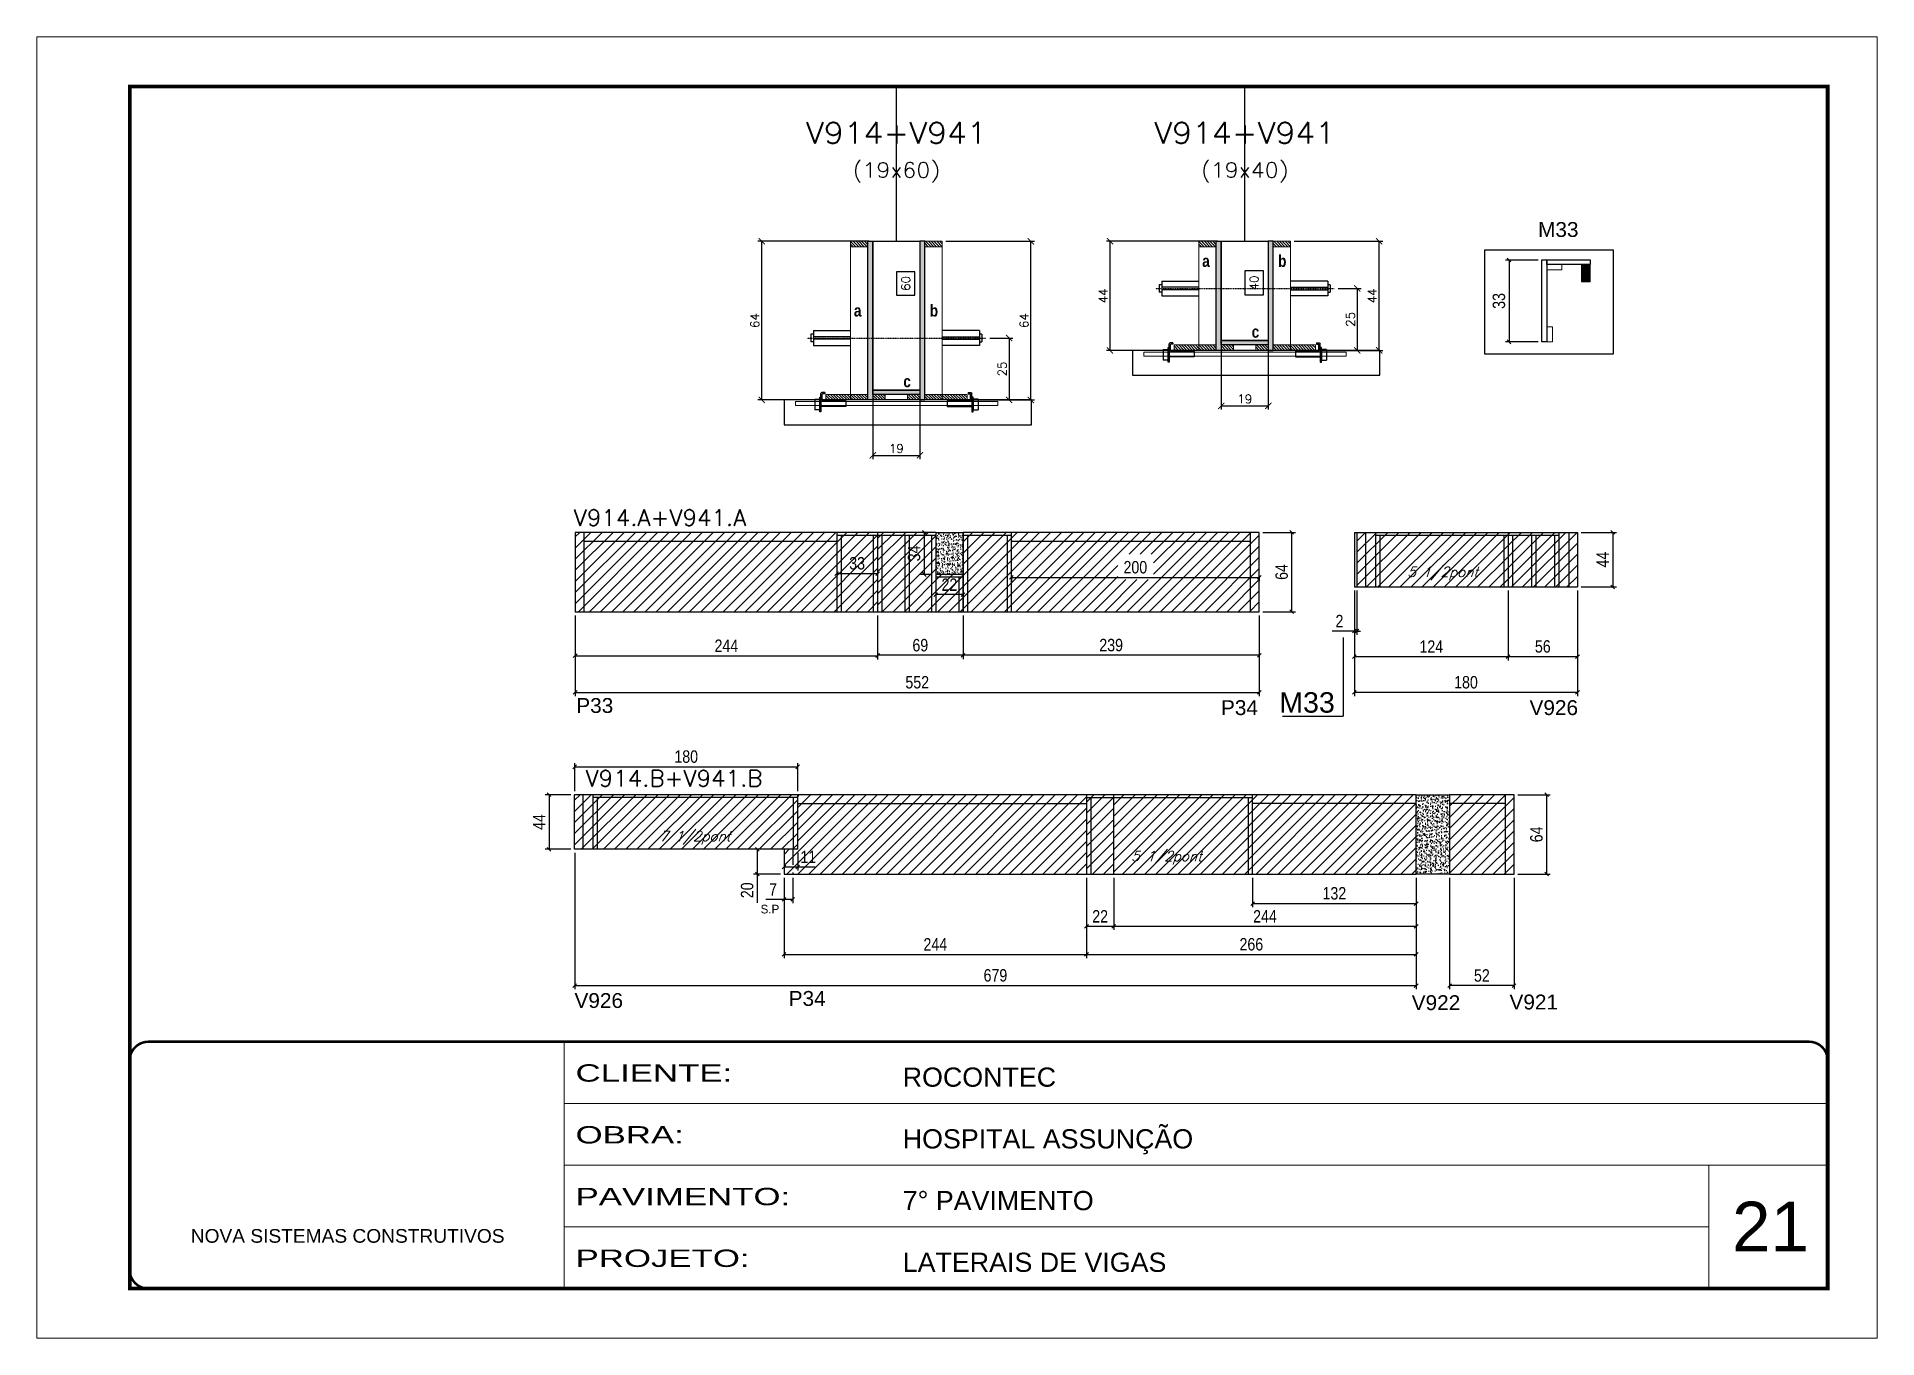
# Model space of a CAD drawing. Extents: x -20960 to -5926, y -2106 to 21915.
# Drawn here: x -12207 to -10722, y 15123 to 16173 of the extents above; entities that cross this region are included whole.
import ezdxf
from ezdxf.enums import TextEntityAlignment as Align

# ---------------------------------------------------------------- set-up
doc = ezdxf.new("R2010")
doc.units = 0
for name, pattern in [('CONTINUO', [0]), ('DASHED', [0.75, 0.5, -0.25]), ('HIDDEN', [0.375, 0.25, -0.125])]:
    doc.linetypes.add(name, pattern=pattern)
for name, color, linetype in [('5', 5, 'Continuous'), ('barrote', 251, 'Continuous'), ('COTA', 241, 'Continuous'), ('Cota Seção (2x)', 4, 'Continuous'), ('detalhes', 4, 'Continuous'), ('NOMENCLATURA', 7, 'Continuous'), ('Painéis', 200, 'Continuous'), ('presilha', 1, 'Continuous'), ('Reaproveitamento', 251, 'Continuous'), ('SARR_2.2x7', 40, 'Continuous'), ('SARR_3.5x7', 81, 'Continuous'), ('TENSOR', 3, 'Continuous'), ('texto', 7, 'Continuous'), ('Texto de Titulo', 7, 'Continuous'), ('Texto Qtd Sarr', 242, 'Continuous')]:
    doc.layers.add(name, color=color, linetype=linetype)
for name, color, linetype, lineweight in [('CARIMBO', 255, 'Continuous', 9), ('CONCRETO', 251, 'Continuous', 25), ('Folhas', 255, 'Continuous', 9), ('Hachura', 251, 'Continuous', 9), ('Madeira', 126, 'Continuous', 18), ('Sarr 2.2x7', 40, 'Continuous', 9), ('SARRAFO DE PRESSAO', 251, 'DASHED', 9), ('SCO-___-LAJ', 2, 'Continuous', 0), ('Texto Seção', 7, 'Continuous', 15)]:
    doc.layers.add(name, color=color, linetype=linetype, lineweight=lineweight)
doc.styles.add('ARIAL', font='arial.ttf')
doc.styles.add('COTA TECNICA', font='techl___.ttf', dxfattribs={"height": 10})
doc.styles.add('REGUA-120', font='ROMANS.shx', dxfattribs={"height": 15})
doc.styles.add('Romans', font='romans.shx')
doc.styles.add('ROMAS860', font='ROMAS860.SHX')
doc.styles.get("Standard").update_dxf_attribs({"font": 'arial.ttf'})
doc.styles.add('TECNICA', font='techb___.ttf', dxfattribs={"height": 10})
doc.styles.add('Tecnologia', font='')
doc.styles.get('Tecnologia').set_extended_font_data('Forgotten Futurist')
doc.dimstyles.new('Cota Seção (2x)', dxfattribs={"dimtxt": 7, "dimasz": 5, "dimexe": 3, "dimexo": 3, "dimgap": 2, "dimtad": 3, "dimdec": 1, "dimlfac": 0.5, "dimzin": 12, "dimdsep": 46, "dimtxsty": 'Romans', "dimblk": 'ARCHTICK', "dimcen": 0, "dimclrd": 4, "dimclre": 4, "dimclrt": 1, "dimadec": 1, "dimazin": 3, "dimtfac": 1, "dimtdec": 1, "dimtmove": 0, "dimatfit": 3, "dimldrblk": 'OBLIQUE', "dimfxl": 1, "dimtolj": 1, "dimtzin": 12, "dimarcsym": 0})
doc.dimstyles.new('Cota Seção interna', dxfattribs={"dimtxt": 7, "dimasz": 6, "dimexe": 0.18, "dimexo": 2, "dimgap": -4, "dimtad": 3, "dimdec": 1, "dimlfac": 0.5, "dimzin": 12, "dimdsep": 46, "dimtxsty": 'Romans', "dimblk": 'ARCHTICK', "dimcen": 0.09, "dimse1": 1, "dimse2": 1, "dimsd1": 1, "dimsd2": 1, "dimclrd": 180, "dimclre": 5, "dimclrt": 1, "dimadec": 0, "dimazin": 3, "dimtfac": 1, "dimtdec": 1, "dimtofl": 0, "dimtmove": 0, "dimatfit": 3, "dimldrblk": 'ARCHTICK', "dimfxl": 1, "dimtolj": 1, "dimtzin": 0, "dimarcsym": 0})
doc.dimstyles.new('PAINEL', dxfattribs={"dimtxt": 10, "dimasz": 3, "dimexe": 3, "dimexo": 3, "dimgap": 3, "dimtad": 1, "dimdec": 1, "dimzin": 12, "dimdsep": 46, "dimtxsty": 'COTA TECNICA', "dimblk1": 'OBLIQUE', "dimblk2": 'OBLIQUE', "dimsah": 1, "dimcen": 0.9, "dimclrd": 4, "dimclre": 4, "dimclrt": 240, "dimadec": 1, "dimazin": 3, "dimtfac": 1, "dimtdec": 1, "dimtmove": 0, "dimatfit": 3, "dimfxl": 1, "dimtolj": 1, "dimtzin": 12, "dimarcsym": 0})
pattern_1 = [(315, (11424.2146, 7649.8717), (1.12253202, 1.12253202), [])]
pattern_2 = [(315, (11424.2146, 7576.2717), (1.12253202, 1.12253202), [])]
pattern_3 = [(45, (-152301.7174, -16016.1105), (-4.49012806, 4.49012806), [])]
pattern_4 = [(45, (-152470.2337, -12570.385), (-4.49012806, 4.49012806), [])]
pattern_5 = [(45, (-154041.7337, -9124.66), (-4.49012806, 4.49012806), [])]
pattern_6 = [(315, (11705.2772, 7689.8717), (1.12253202, 1.12253202), [])]
pattern_7 = [(315, (11705.2772, 7616.2717), (1.12253202, 1.12253202), [])]

msp = doc.modelspace()

# ---------------------------------------------------------------- texts
at = {"layer": '5', "color": 7, "linetype": 'Continuous'}
msp.add_text('M33', height=12, rotation=359.99996, dxfattribs=at).set_placement((-10995.62, 16011.04))
at = {"layer": '5', "linetype": 'Continuous'}
for s, p in [('P33', (-11771.69, 15627)), ('P34', (-11251.48, 15625.28)), ('V926', (-11002.53, 15625.28)), ('V926', (-11773.15, 15388.95)), ('P34', (-11600.31, 15390.63)), ('V921', (-11018.68, 15387.75)), ('V922', (-11097.59, 15387.22))]:
    msp.add_text(s, height=12, rotation=359.99996, dxfattribs=at).set_placement(p)
at = {"layer": 'CARIMBO', "style": 'ARIAL'}
msp.add_text('21', height=40, dxfattribs=at).set_placement((-10839.14, 15192.66))
at = {"layer": 'detalhes', "style": 'TECNICA'}
for s, p in [('a', (-11266.65, 15986.85)), ('b', (-11205.41, 15986.84)), ('a', (-11547.71, 15946.85)), ('b', (-11486.47, 15946.84)), ('c', (-11226.74, 15929.75)), ('c', (-11507.81, 15889.75))]:
    msp.add_text(s, height=9.6, dxfattribs=at).set_placement(p)
at = {"layer": 'NOMENCLATURA', "linetype": 'Continuous'}
msp.add_text('M33', height=16.5, dxfattribs=at).set_placement((-11204.48, 15627.23))
at = {"layer": 'texto', "color": 2, "char_height": 8, "attachment_point": 5, "style": 'Romans'}
for s, insert in [('{\\Q19;\\C256;5 1/2pont}', (-11072.55, 15739.44)), ('{\\Q19;\\C256;7 1/2pont}', (-11675.82, 15526.28)), ('{\\Q19;\\C256;5 1/2pont}', (-11295.44, 15510.13))]:
    msp.add_mtext(s, dxfattribs=dict(at, insert=insert))
at = {"layer": 'texto', "color": 4, "insert": (-11615.44, 15468.68), "char_height": 7, "attachment_point": 5, "rotation": 359.99915, "style": 'ROMAS860'}
msp.add_mtext('S.P', dxfattribs=at)
at = {"layer": 'Texto Seção', "style": 'REGUA-120', "width": 1.05}
for s, p in [('V914.A+V941.A', (-11773.71, 15778.04)), ('V914.B+V941.B', (-11764.14, 15567.76))]:
    msp.add_text(s, height=13, dxfattribs=at).set_placement(p)

# ---------------------------------------------------------------- blocks, each defined once
blk = doc.blocks.new('9999999999')
at = {"color": 30, "linetype": 'CONTINUO'}
for p, q in [((98564.6, 34230.2), (98564.6, 34429.4)), ((98564.6, 34379.6), (99584, 34379.6)), ((98564.6, 34329.8), (99488, 34329.8)), ((99584, 34329.8), (99488, 34329.8)), ((99488, 34329.8), (99488, 34230.2)), ((98564.6, 34280), (99488, 34280))]:
    blk.add_line(p, q, dxfattribs=at)
at = {"color": 30, "linetype": 'CONTINUO', "const_width": 2}
blk.add_lwpolyline([(99584, 34230.2), (99584, 34414.4, 0.414214), (99569, 34429.4), (98229, 34429.4, 0.414214), (98214, 34414.4), (98214, 34245.2, 0.414214), (98229, 34230.2), (99584, 34230.2)], format="xyb", dxfattribs=at)
at = {"layer": 'Folhas'}
blk.add_lwpolyline([(98139, 34190.2), (99624, 34190.2), (99624, 35240.2), (98139, 35240.2)], close=True, dxfattribs=at)
at = {"layer": 'Folhas', "color": 30, "const_width": 3}
blk.add_lwpolyline([(98214, 34230.2), (99584, 34230.2), (99584, 35200.2), (98214, 35200.2)], close=True, dxfattribs=at)
at = {"color": 7, "linetype": 'Continuous', "ltscale": 5, "style": 'ARIAL'}
for s, height, p in [('ROCONTEC', 15.48, (98837.7, 34393.1)), ('HOSPITAL ASSUNÇÃO', 15.483, (98837.7, 34343.3)), ('7° PAVIMENTO', 15.483, (98837.7, 34293.5)), ('NOVA SISTEMAS CONSTRUTIVOS', 11.059, (98263.2, 34267.2)), ('LATERAIS DE VIGAS', 15.483, (98837.7, 34243.7))]:
    blk.add_text(s, height=height, dxfattribs=at).set_placement(p)
at = {"layer": 'Folhas', "color": 7, "style": 'Tecnologia', "width": 1.5}
for s, p in [('CLIENTE:', (98573.7, 34397.2)), ('OBRA:', (98573.7, 34347.3)), ('PAVIMENTO:', (98573.7, 34297.5)), ('PROJETO:', (98573.7, 34247.7))]:
    blk.add_text(s, height=14, dxfattribs=at).set_placement(p)
blk = doc.blocks.new('_Oblique')
at = {"color": 0, "linetype": 'ByBlock', "lineweight": -2}
blk.add_line((-0.5, -0.5), (0.5, 0.5), dxfattribs=at)
blk = doc.blocks.new('*D433')
at = {"layer": 'COTA', "color": 4, "linetype": 'ByBlock', "lineweight": -2, "transparency": 16777216}
for p, q in [((-11772.6, 15705.7), (-11772.6, 15670.1)), ((-11528.6, 15705.7), (-11528.6, 15670.1)), ((-11772.6, 15673.1), (-11528.6, 15673.1))]:
    blk.add_line(p, q, dxfattribs=at)
at = {"layer": 'Defpoints', "color": 0, "linetype": 'ByBlock', "transparency": 16777216}
for p in [(-11772.6, 15708.7), (-11528.6, 15708.7), (-11528.6, 15673.1)]:
    blk.add_point(p, dxfattribs=at)
at = {"layer": 'COTA', "color": 4, "linetype": 'ByBlock', "lineweight": -2, "transparency": 16777216, "xscale": 3, "yscale": 3, "zscale": 3, "rotation": 180}
blk.add_blockref('_Oblique', (-11772.6, 15673.1), dxfattribs=at)
at = {"layer": 'COTA', "color": 4, "linetype": 'ByBlock', "lineweight": -2, "transparency": 16777216, "xscale": 3, "yscale": 3, "zscale": 3}
blk.add_blockref('_Oblique', (-11528.6, 15673.1), dxfattribs=at)
at = {"layer": 'COTA', "color": 240, "linetype": 'ByBlock', "transparency": 16777216, "insert": (-11650.6, 15681.2), "char_height": 10, "attachment_point": 5, "style": 'COTA TECNICA'}
blk.add_mtext('\\A1;244', dxfattribs=at)
blk = doc.blocks.new('*D434')
at = {"layer": 'COTA', "color": 4, "linetype": 'ByBlock', "lineweight": -2, "transparency": 16777216}
for p, q in [((-11459.6, 15705.7), (-11459.6, 15670.5)), ((-11220.6, 15705.7), (-11220.6, 15670.5)), ((-11220.6, 15673.5), (-11459.6, 15673.5))]:
    blk.add_line(p, q, dxfattribs=at)
at = {"layer": 'Defpoints', "color": 0, "linetype": 'ByBlock', "transparency": 16777216}
for p in [(-11459.6, 15708.7), (-11220.6, 15708.7), (-11459.6, 15673.5)]:
    blk.add_point(p, dxfattribs=at)
at = {"layer": 'COTA', "color": 4, "linetype": 'ByBlock', "lineweight": -2, "transparency": 16777216, "xscale": 3, "yscale": 3, "zscale": 3, "rotation": 180}
blk.add_blockref('_Oblique', (-11459.6, 15673.5), dxfattribs=at)
at = {"layer": 'COTA', "color": 4, "linetype": 'ByBlock', "lineweight": -2, "transparency": 16777216, "xscale": 3, "yscale": 3, "zscale": 3}
blk.add_blockref('_Oblique', (-11220.6, 15673.5), dxfattribs=at)
at = {"layer": 'COTA', "color": 240, "linetype": 'ByBlock', "transparency": 16777216, "insert": (-11340.1, 15681.7), "char_height": 10, "attachment_point": 5, "style": 'COTA TECNICA'}
blk.add_mtext('\\A1;239', dxfattribs=at)
blk = doc.blocks.new('*D435')
at = {"layer": 'COTA', "color": 4, "linetype": 'ByBlock', "lineweight": -2, "transparency": 16777216}
for p, q in [((-11528.6, 15705.7), (-11528.6, 15670.5)), ((-11459.6, 15705.7), (-11459.6, 15670.5)), ((-11459.6, 15673.5), (-11528.6, 15673.5))]:
    blk.add_line(p, q, dxfattribs=at)
at = {"layer": 'Defpoints', "color": 0, "linetype": 'ByBlock', "transparency": 16777216}
for p in [(-11528.6, 15708.7), (-11459.6, 15708.7), (-11528.6, 15673.5)]:
    blk.add_point(p, dxfattribs=at)
at = {"layer": 'COTA', "color": 4, "linetype": 'ByBlock', "lineweight": -2, "transparency": 16777216, "xscale": 3, "yscale": 3, "zscale": 3, "rotation": 180}
blk.add_blockref('_Oblique', (-11528.6, 15673.5), dxfattribs=at)
at = {"layer": 'COTA', "color": 4, "linetype": 'ByBlock', "lineweight": -2, "transparency": 16777216, "xscale": 3, "yscale": 3, "zscale": 3}
blk.add_blockref('_Oblique', (-11459.6, 15673.5), dxfattribs=at)
at = {"layer": 'COTA', "color": 240, "linetype": 'ByBlock', "transparency": 16777216, "insert": (-11494.1, 15681.6), "char_height": 10, "attachment_point": 5, "style": 'COTA TECNICA'}
blk.add_mtext('\\A1;69', dxfattribs=at)
blk = doc.blocks.new('*D436')
at = {"layer": 'COTA', "color": 4, "linetype": 'ByBlock', "lineweight": -2, "transparency": 16777216}
for p, q in [((-11067, 15494), (-11067, 15404)), ((-11015, 15494), (-11015, 15404)), ((-11015, 15407), (-11067, 15407))]:
    blk.add_line(p, q, dxfattribs=at)
at = {"layer": 'Defpoints', "color": 0, "linetype": 'ByBlock', "transparency": 16777216}
for p in [(-11067, 15497), (-11015, 15497), (-11067, 15407)]:
    blk.add_point(p, dxfattribs=at)
at = {"layer": 'COTA', "color": 4, "linetype": 'ByBlock', "lineweight": -2, "transparency": 16777216, "xscale": 3, "yscale": 3, "zscale": 3, "rotation": 180}
blk.add_blockref('_Oblique', (-11067, 15407), dxfattribs=at)
at = {"layer": 'COTA', "color": 4, "linetype": 'ByBlock', "lineweight": -2, "transparency": 16777216, "xscale": 3, "yscale": 3, "zscale": 3}
blk.add_blockref('_Oblique', (-11015, 15407), dxfattribs=at)
at = {"layer": 'COTA', "color": 240, "linetype": 'ByBlock', "transparency": 16777216, "insert": (-11041, 15415.1), "char_height": 10, "attachment_point": 5, "style": 'COTA TECNICA'}
blk.add_mtext('\\A1;52', dxfattribs=at)
blk = doc.blocks.new('*D437')
at = {"layer": 'COTA', "color": 4, "linetype": 'ByBlock', "lineweight": -2, "transparency": 16777216}
for p, q in [((-11604, 15494), (-11604, 15429.2)), ((-11360, 15494), (-11360, 15429.2)), ((-11604, 15432.2), (-11360, 15432.2))]:
    blk.add_line(p, q, dxfattribs=at)
at = {"layer": 'Defpoints', "color": 0, "linetype": 'ByBlock', "transparency": 16777216}
for p in [(-11604, 15497), (-11360, 15497), (-11360, 15432.2)]:
    blk.add_point(p, dxfattribs=at)
at = {"layer": 'COTA', "color": 4, "linetype": 'ByBlock', "lineweight": -2, "transparency": 16777216, "xscale": 3, "yscale": 3, "zscale": 3, "rotation": 180}
blk.add_blockref('_Oblique', (-11604, 15432.2), dxfattribs=at)
at = {"layer": 'COTA', "color": 4, "linetype": 'ByBlock', "lineweight": -2, "transparency": 16777216, "xscale": 3, "yscale": 3, "zscale": 3}
blk.add_blockref('_Oblique', (-11360, 15432.2), dxfattribs=at)
at = {"layer": 'COTA', "color": 240, "linetype": 'ByBlock', "transparency": 16777216, "insert": (-11482, 15440.3), "char_height": 10, "attachment_point": 5, "style": 'COTA TECNICA'}
blk.add_mtext('\\A1;244', dxfattribs=at)
blk = doc.blocks.new('*D438')
at = {"layer": 'COTA', "color": 4, "linetype": 'ByBlock', "lineweight": -2, "transparency": 16777216}
for p, q in [((-11360, 15494), (-11360, 15429.2)), ((-11094, 15494), (-11094, 15429.2)), ((-11360, 15432.2), (-11094, 15432.2))]:
    blk.add_line(p, q, dxfattribs=at)
at = {"layer": 'Defpoints', "color": 0, "linetype": 'ByBlock', "transparency": 16777216}
for p in [(-11360, 15497), (-11094, 15497), (-11094, 15432.2)]:
    blk.add_point(p, dxfattribs=at)
at = {"layer": 'COTA', "color": 4, "linetype": 'ByBlock', "lineweight": -2, "transparency": 16777216, "xscale": 3, "yscale": 3, "zscale": 3, "rotation": 180}
blk.add_blockref('_Oblique', (-11360, 15432.2), dxfattribs=at)
at = {"layer": 'COTA', "color": 4, "linetype": 'ByBlock', "lineweight": -2, "transparency": 16777216, "xscale": 3, "yscale": 3, "zscale": 3}
blk.add_blockref('_Oblique', (-11094, 15432.2), dxfattribs=at)
at = {"layer": 'COTA', "color": 240, "linetype": 'ByBlock', "transparency": 16777216, "insert": (-11227, 15440.3), "char_height": 10, "attachment_point": 5, "style": 'COTA TECNICA'}
blk.add_mtext('\\A1;266', dxfattribs=at)
blk = doc.blocks.new('*D439')
at = {"layer": 'COTA', "color": 4, "linetype": 'ByBlock', "lineweight": -2, "transparency": 16777216}
for p, q in [((-11012, 15561), (-10985.8, 15561)), ((-10988.8, 15561), (-10988.8, 15497)), ((-11012, 15497), (-10985.8, 15497))]:
    blk.add_line(p, q, dxfattribs=at)
at = {"layer": 'Defpoints', "color": 0, "linetype": 'ByBlock', "transparency": 16777216}
for p in [(-11015, 15561), (-11015, 15497), (-10988.8, 15497)]:
    blk.add_point(p, dxfattribs=at)
at = {"layer": 'COTA', "color": 4, "linetype": 'ByBlock', "lineweight": -2, "transparency": 16777216, "xscale": 3, "yscale": 3, "zscale": 3}
for p, rotation in [((-10988.8, 15561), 90), ((-10988.8, 15497), 270)]:
    blk.add_blockref('_Oblique', p, dxfattribs=dict(at, rotation=rotation))
at = {"layer": 'COTA', "color": 240, "linetype": 'ByBlock', "transparency": 16777216, "insert": (-10996.9, 15529), "char_height": 10, "attachment_point": 5, "rotation": 90, "style": 'COTA TECNICA'}
blk.add_mtext('\\A1;64', dxfattribs=at)
blk = doc.blocks.new('_ArchTick')
at = {"color": 0, "linetype": 'ByBlock', "const_width": 0.15}
blk.add_lwpolyline([(-0.5, -0.5), (0.5, 0.5)], dxfattribs=at)
blk = doc.blocks.new('*D440')
at = {"layer": 'COTA', "color": 4, "lineweight": -2, "transparency": 16777216}
for p, q in [((-11535.4, 16007.5), (-11625.1, 16007.5)), ((-11622.1, 15879.5), (-11622.1, 16007.5)), ((-11573.4, 15879.5), (-11625.1, 15879.5))]:
    blk.add_line(p, q, dxfattribs=at)
at = {"layer": 'Defpoints', "color": 0, "transparency": 16777216}
for p in [(-11622.1, 16007.5), (-11532.4, 16007.5), (-11570.4, 15879.5)]:
    blk.add_point(p, dxfattribs=at)
at = {"layer": 'COTA', "color": 4, "lineweight": -2, "transparency": 16777216, "xscale": 5, "yscale": 5, "zscale": 5}
for p, rotation in [((-11622.1, 16007.5), 90), ((-11622.1, 15879.5), 270)]:
    blk.add_blockref('_ArchTick', p, dxfattribs=dict(at, rotation=rotation))
at = {"layer": 'COTA', "color": 1, "transparency": 16777216, "insert": (-11627.6, 15943.5), "char_height": 7, "attachment_point": 5, "rotation": 90, "style": 'Romans'}
blk.add_mtext('\\A1;64', dxfattribs=at)
blk = doc.blocks.new('*D441')
at = {"layer": 'COTA', "color": 4, "lineweight": -2, "transparency": 16777216}
for p, q in [((-11473.4, 16007.5), (-11401.9, 16007.5)), ((-11404.9, 15879.5), (-11404.9, 16007.5)), ((-11453.4, 15879.5), (-11401.9, 15879.5))]:
    blk.add_line(p, q, dxfattribs=at)
at = {"layer": 'Defpoints', "color": 0, "transparency": 16777216}
for p in [(-11476.4, 16007.5), (-11404.9, 16007.5), (-11456.4, 15879.5)]:
    blk.add_point(p, dxfattribs=at)
at = {"layer": 'COTA', "color": 4, "lineweight": -2, "transparency": 16777216, "xscale": 5, "yscale": 5, "zscale": 5}
for p, rotation in [((-11404.9, 16007.5), 90), ((-11404.9, 15879.5), 270)]:
    blk.add_blockref('_ArchTick', p, dxfattribs=dict(at, rotation=rotation))
at = {"layer": 'COTA', "color": 1, "transparency": 16777216, "insert": (-11410.4, 15943.5), "char_height": 7, "attachment_point": 5, "rotation": 90, "style": 'Romans'}
blk.add_mtext('\\A1;64', dxfattribs=at)
blk = doc.blocks.new('*D442')
at = {"layer": 'Cota Seção (2x)', "color": 180, "lineweight": -2, "transparency": 16777216}
for p, q in [((-11498.4, 15983), (-11513.4, 15983)), ((-11513.4, 15983), (-11513.4, 15964)), ((-11498.4, 15964), (-11498.4, 15983)), ((-11513.4, 15964), (-11498.4, 15964))]:
    blk.add_line(p, q, dxfattribs=at)
at = {"layer": 'Defpoints', "color": 0, "transparency": 16777216}
for p in [(-11494.4, 16007.5), (-11494.4, 16007.5), (-11494.4, 15887.5)]:
    blk.add_point(p, dxfattribs=at)
at = {"layer": 'Cota Seção (2x)', "color": 1, "transparency": 16777216, "insert": (-11505.9, 15973.5), "char_height": 7, "attachment_point": 5, "rotation": 90, "style": 'Romans'}
blk.add_mtext('\\A1;60', dxfattribs=at)
blk = doc.blocks.new('titulo1')
at = {"layer": 'Defpoints', "color": 252, "linetype": 'HIDDEN', "ltscale": 2}
blk.add_line((0, 0), (0, 125), dxfattribs=at)
at = {"layer": 'Defpoints', "style": 'Romans', "oblique": 15}
blk.add_attdef('FOLHA', text='', height=10, dxfattribs=at).set_placement((0, 15.6), align=Align.MIDDLE_CENTER)
at = {"layer": 'Texto Qtd Sarr', "color": 3, "style": 'Romans', "oblique": 15}
for tag, height, p in [('TITULO', 17, (0, 71.4)), ('SEÇÃO', 12, (0, 41.5))]:
    blk.add_attdef(tag, text='', height=height, dxfattribs=at).set_placement(p, align=Align.MIDDLE_CENTER)
blk = doc.blocks.new('PRESILHA METÁLICA 1')
at = {"layer": 'presilha'}
for p, q in [((0, 13), (6, 13)), ((0, 13), (0, 0)), ((6, 0), (0, 0)), ((6, 15.5), (7.5, 15.5)), ((6, -2.5), (6, 15.5)), ((6, 13), (6, 0)), ((7.5, 10.6), (7.5, 19.9)), ((7.5, 15.5), (7.5, -2.5)), ((37.5, 4.1), (7.5, 4.1)), ((12, 21), (8.6, 21)), ((9, 11.6), (9, 18.9)), ((12, 19.5), (9.6, 19.5)), ((37.5, 11), (9.6, 11)), ((12, 21), (12, 19.5)), ((37.5, 11), (37.5, 4.1)), ((7.5, -2.5), (6, -2.5))]:
    blk.add_line(p, q, dxfattribs=at)
for centre, radius, start, end in [((8.6, 19.9), 1.14, 90, 180), ((9.6, 18.9), 0.57, 90, 180), ((9.6, 11.6), 0.57, 180, 270)]:
    blk.add_arc(centre, radius, start, end, dxfattribs=at)
blk = doc.blocks.new('*D443')
at = {"layer": 'COTA', "color": 4, "lineweight": -2, "transparency": 16777216}
for p, q in [((-11532.4, 15880.9), (-11532.4, 15831.8)), ((-11494.4, 15880.9), (-11494.4, 15831.8)), ((-11532.4, 15834.8), (-11494.4, 15834.8))]:
    blk.add_line(p, q, dxfattribs=at)
at = {"layer": 'Defpoints', "color": 0, "transparency": 16777216}
for p in [(-11532.4, 15883.9), (-11494.4, 15883.9), (-11494.4, 15834.8)]:
    blk.add_point(p, dxfattribs=at)
at = {"layer": 'COTA', "color": 4, "lineweight": -2, "transparency": 16777216, "xscale": 5, "yscale": 5, "zscale": 5, "rotation": 180}
blk.add_blockref('_ArchTick', (-11532.4, 15834.8), dxfattribs=at)
at = {"layer": 'COTA', "color": 4, "lineweight": -2, "transparency": 16777216, "xscale": 5, "yscale": 5, "zscale": 5}
blk.add_blockref('_ArchTick', (-11494.4, 15834.8), dxfattribs=at)
at = {"layer": 'COTA', "color": 1, "transparency": 16777216, "insert": (-11513.4, 15840.3), "char_height": 7, "attachment_point": 5, "style": 'Romans'}
blk.add_mtext('\\A1;19', dxfattribs=at)
blk = doc.blocks.new('*D444')
at = {"layer": 'COTA', "color": 4, "linetype": 'ByBlock', "lineweight": -2, "transparency": 16777216}
for p, q in [((-11604, 15494), (-11604, 15473.5)), ((-11597, 15494), (-11597, 15473.5)), ((-11604, 15476.5), (-11618.8, 15476.5)), ((-11597, 15476.5), (-11604, 15476.5))]:
    blk.add_line(p, q, dxfattribs=at)
at = {"layer": 'Defpoints', "color": 0, "linetype": 'ByBlock', "transparency": 16777216}
for p in [(-11604, 15497), (-11597, 15497), (-11604, 15476.5)]:
    blk.add_point(p, dxfattribs=at)
at = {"layer": 'COTA', "color": 4, "linetype": 'ByBlock', "lineweight": -2, "transparency": 16777216, "xscale": 3, "yscale": 3, "zscale": 3, "rotation": 180}
blk.add_blockref('_Oblique', (-11604, 15476.5), dxfattribs=at)
at = {"layer": 'COTA', "color": 4, "linetype": 'ByBlock', "lineweight": -2, "transparency": 16777216, "xscale": 3, "yscale": 3, "zscale": 3}
blk.add_blockref('_Oblique', (-11597, 15476.5), dxfattribs=at)
at = {"layer": 'COTA', "color": 240, "linetype": 'ByBlock', "transparency": 16777216, "insert": (-11612.9, 15484.6), "char_height": 10, "attachment_point": 5, "style": 'COTA TECNICA'}
blk.add_mtext('\\A1;7', dxfattribs=at)
blk = doc.blocks.new('*D445')
at = {"layer": 'COTA', "color": 4, "linetype": 'ByBlock', "lineweight": -2, "transparency": 16777216}
for p, q in [((-11226, 15494), (-11226, 15470.2)), ((-11094, 15494), (-11094, 15470.2)), ((-11226, 15473.2), (-11094, 15473.2))]:
    blk.add_line(p, q, dxfattribs=at)
at = {"layer": 'Defpoints', "color": 0, "linetype": 'ByBlock', "transparency": 16777216}
for p in [(-11226, 15497), (-11094, 15497), (-11094, 15473.2)]:
    blk.add_point(p, dxfattribs=at)
at = {"layer": 'COTA', "color": 4, "linetype": 'ByBlock', "lineweight": -2, "transparency": 16777216, "xscale": 3, "yscale": 3, "zscale": 3, "rotation": 180}
blk.add_blockref('_Oblique', (-11226, 15473.2), dxfattribs=at)
at = {"layer": 'COTA', "color": 4, "linetype": 'ByBlock', "lineweight": -2, "transparency": 16777216, "xscale": 3, "yscale": 3, "zscale": 3}
blk.add_blockref('_Oblique', (-11094, 15473.2), dxfattribs=at)
at = {"layer": 'COTA', "color": 240, "linetype": 'ByBlock', "transparency": 16777216, "insert": (-11160, 15481.4), "char_height": 10, "attachment_point": 5, "style": 'COTA TECNICA'}
blk.add_mtext('\\A1;132', dxfattribs=at)
blk = doc.blocks.new('*D446')
at = {"layer": 'COTA', "color": 4, "linetype": 'ByBlock', "lineweight": -2, "transparency": 16777216}
for p, q in [((-11360, 15494), (-11360, 15451.9)), ((-11338, 15494), (-11338, 15451.9)), ((-11360, 15454.9), (-11338, 15454.9))]:
    blk.add_line(p, q, dxfattribs=at)
at = {"layer": 'Defpoints', "color": 0, "linetype": 'ByBlock', "transparency": 16777216}
for p in [(-11360, 15497), (-11338, 15497), (-11338, 15454.9)]:
    blk.add_point(p, dxfattribs=at)
at = {"layer": 'COTA', "color": 4, "linetype": 'ByBlock', "lineweight": -2, "transparency": 16777216, "xscale": 3, "yscale": 3, "zscale": 3, "rotation": 180}
blk.add_blockref('_Oblique', (-11360, 15454.9), dxfattribs=at)
at = {"layer": 'COTA', "color": 4, "linetype": 'ByBlock', "lineweight": -2, "transparency": 16777216, "xscale": 3, "yscale": 3, "zscale": 3}
blk.add_blockref('_Oblique', (-11338, 15454.9), dxfattribs=at)
at = {"layer": 'COTA', "color": 240, "linetype": 'ByBlock', "transparency": 16777216, "insert": (-11349, 15462.9), "char_height": 10, "attachment_point": 5, "style": 'COTA TECNICA'}
blk.add_mtext('\\A1;22', dxfattribs=at)
blk = doc.blocks.new('*D447')
at = {"layer": 'COTA', "color": 4, "linetype": 'ByBlock', "lineweight": -2, "transparency": 16777216}
for p, q in [((-11338, 15494), (-11338, 15451.9)), ((-11094, 15494), (-11094, 15451.9)), ((-11338, 15454.9), (-11094, 15454.9))]:
    blk.add_line(p, q, dxfattribs=at)
at = {"layer": 'Defpoints', "color": 0, "linetype": 'ByBlock', "transparency": 16777216}
for p in [(-11338, 15497), (-11094, 15497), (-11094, 15454.9)]:
    blk.add_point(p, dxfattribs=at)
at = {"layer": 'COTA', "color": 4, "linetype": 'ByBlock', "lineweight": -2, "transparency": 16777216, "xscale": 3, "yscale": 3, "zscale": 3, "rotation": 180}
blk.add_blockref('_Oblique', (-11338, 15454.9), dxfattribs=at)
at = {"layer": 'COTA', "color": 4, "linetype": 'ByBlock', "lineweight": -2, "transparency": 16777216, "xscale": 3, "yscale": 3, "zscale": 3}
blk.add_blockref('_Oblique', (-11094, 15454.9), dxfattribs=at)
at = {"layer": 'COTA', "color": 240, "linetype": 'ByBlock', "transparency": 16777216, "insert": (-11216, 15462.9), "char_height": 10, "attachment_point": 5, "style": 'COTA TECNICA'}
blk.add_mtext('\\A1;244', dxfattribs=at)
blk = doc.blocks.new('*D484')
at = {"layer": 'COTA', "color": 4, "lineweight": -2, "transparency": 16777216}
for p, q in [((-11420.6, 15737.7), (-11420.6, 15733.3)), ((-11420.6, 15736.3), (-11220.6, 15736.3)), ((-11220.6, 15737.7), (-11220.6, 15733.3))]:
    blk.add_line(p, q, dxfattribs=at)
at = {"layer": 'Defpoints', "color": 0, "transparency": 16777216}
for p in [(-11420.6, 15740.7), (-11220.6, 15740.7), (-11220.6, 15736.3)]:
    blk.add_point(p, dxfattribs=at)
at = {"layer": 'COTA', "color": 4, "lineweight": -2, "transparency": 16777216, "xscale": 3, "yscale": 3, "zscale": 3, "rotation": 180}
blk.add_blockref('_Oblique', (-11420.6, 15736.3), dxfattribs=at)
at = {"layer": 'COTA', "color": 4, "lineweight": -2, "transparency": 16777216, "xscale": 3, "yscale": 3, "zscale": 3}
blk.add_blockref('_Oblique', (-11220.6, 15736.3), dxfattribs=at)
at = {"layer": 'COTA', "color": 240, "transparency": 16777216, "insert": (-11320.6, 15744.5), "char_height": 10, "attachment_point": 5, "style": 'COTA TECNICA'}
blk.add_mtext('\\A1;200', dxfattribs=at)
blk = doc.blocks.new('*D485')
at = {"layer": 'COTA', "color": 4, "lineweight": -2, "transparency": 16777216}
blk.add_line((-11561.6, 15739.4), (-11528.6, 15739.4), dxfattribs=at)
at = {"layer": 'Defpoints', "color": 0, "transparency": 16777216}
for p in [(-11561.6, 15739.4), (-11528.6, 15739.4), (-11528.6, 15739.4)]:
    blk.add_point(p, dxfattribs=at)
at = {"layer": 'COTA', "color": 4, "lineweight": -2, "transparency": 16777216, "xscale": 3, "yscale": 3, "zscale": 3, "rotation": 180}
blk.add_blockref('_Oblique', (-11561.6, 15739.4), dxfattribs=at)
at = {"layer": 'COTA', "color": 4, "lineweight": -2, "transparency": 16777216, "xscale": 3, "yscale": 3, "zscale": 3}
blk.add_blockref('_Oblique', (-11528.6, 15739.4), dxfattribs=at)
at = {"layer": 'COTA', "color": 240, "transparency": 16777216, "insert": (-11545.1, 15747.7), "char_height": 10, "attachment_point": 5, "style": 'COTA TECNICA'}
blk.add_mtext('\\A1;33', dxfattribs=at)
blk = doc.blocks.new('*D486')
at = {"layer": 'COTA', "color": 4, "lineweight": -2, "transparency": 16777216}
for p, q in [((-11217.6, 15772.7), (-11191.4, 15772.7)), ((-11194.4, 15708.7), (-11194.4, 15772.7)), ((-11217.6, 15708.7), (-11191.4, 15708.7))]:
    blk.add_line(p, q, dxfattribs=at)
at = {"layer": 'Defpoints', "color": 0, "transparency": 16777216}
for p in [(-11220.6, 15772.7), (-11194.4, 15772.7), (-11220.6, 15708.7)]:
    blk.add_point(p, dxfattribs=at)
at = {"layer": 'COTA', "color": 4, "lineweight": -2, "transparency": 16777216, "xscale": 3, "yscale": 3, "zscale": 3}
for p, rotation in [((-11194.4, 15772.7), 90), ((-11194.4, 15708.7), 270)]:
    blk.add_blockref('_Oblique', p, dxfattribs=dict(at, rotation=rotation))
at = {"layer": 'COTA', "color": 240, "transparency": 16777216, "insert": (-11202.5, 15740.7), "char_height": 10, "attachment_point": 5, "rotation": 90, "style": 'COTA TECNICA'}
blk.add_mtext('\\A1;64', dxfattribs=at)
blk = doc.blocks.new('*D449')
at = {"layer": 'COTA', "color": 4, "lineweight": -2, "transparency": 16777216}
for p, q in [((-11438.1, 15929.5), (-11419.5, 15929.5)), ((-11422.5, 15929.5), (-11422.5, 15879.5)), ((-11438.1, 15879.5), (-11419.5, 15879.5))]:
    blk.add_line(p, q, dxfattribs=at)
at = {"layer": 'Defpoints', "color": 0, "transparency": 16777216}
for p in [(-11441.1, 15929.5), (-11441.1, 15879.5), (-11422.5, 15879.5)]:
    blk.add_point(p, dxfattribs=at)
at = {"layer": 'COTA', "color": 4, "lineweight": -2, "transparency": 16777216, "xscale": 5, "yscale": 5, "zscale": 5}
for p, rotation in [((-11422.5, 15929.5), 90), ((-11422.5, 15879.5), 270)]:
    blk.add_blockref('_ArchTick', p, dxfattribs=dict(at, rotation=rotation))
at = {"layer": 'COTA', "color": 1, "transparency": 16777216, "insert": (-11428, 15904.5), "char_height": 7, "attachment_point": 5, "rotation": 90, "style": 'Romans'}
blk.add_mtext('\\A1;25', dxfattribs=at)
blk = doc.blocks.new('*D489')
at = {"layer": 'COTA', "color": 4, "lineweight": -2, "ltscale": 25, "transparency": 16777216}
for p, q in [((-11772.6, 15705.7), (-11772.6, 15640.6)), ((-11220.6, 15705.7), (-11220.6, 15640.6)), ((-11772.6, 15643.6), (-11220.6, 15643.6))]:
    blk.add_line(p, q, dxfattribs=at)
at = {"layer": 'Defpoints', "color": 0, "ltscale": 25, "transparency": 16777216}
for p in [(-11772.6, 15708.7), (-11220.6, 15708.7), (-11220.6, 15643.6)]:
    blk.add_point(p, dxfattribs=at)
at = {"layer": 'COTA', "color": 4, "lineweight": -2, "ltscale": 25, "transparency": 16777216, "xscale": 3, "yscale": 3, "zscale": 3, "rotation": 180}
blk.add_blockref('_Oblique', (-11772.6, 15643.6), dxfattribs=at)
at = {"layer": 'COTA', "color": 4, "lineweight": -2, "ltscale": 25, "transparency": 16777216, "xscale": 3, "yscale": 3, "zscale": 3}
blk.add_blockref('_Oblique', (-11220.6, 15643.6), dxfattribs=at)
at = {"layer": 'COTA', "color": 240, "ltscale": 25, "transparency": 16777216, "insert": (-11496.6, 15651.7), "char_height": 10, "attachment_point": 5, "style": 'COTA TECNICA'}
blk.add_mtext('\\A1;552', dxfattribs=at)
blk = doc.blocks.new('*D490')
at = {"layer": 'COTA', "color": 4, "lineweight": -2, "ltscale": 25, "transparency": 16777216}
for p, q in [((-11773, 15514), (-11773, 15404)), ((-11094, 15494), (-11094, 15404)), ((-11773, 15407), (-11094, 15407))]:
    blk.add_line(p, q, dxfattribs=at)
at = {"layer": 'Defpoints', "color": 0, "ltscale": 25, "transparency": 16777216}
for p in [(-11773, 15517), (-11094, 15497), (-11094, 15407)]:
    blk.add_point(p, dxfattribs=at)
at = {"layer": 'COTA', "color": 4, "lineweight": -2, "ltscale": 25, "transparency": 16777216, "xscale": 3, "yscale": 3, "zscale": 3, "rotation": 180}
blk.add_blockref('_Oblique', (-11773, 15407), dxfattribs=at)
at = {"layer": 'COTA', "color": 4, "lineweight": -2, "ltscale": 25, "transparency": 16777216, "xscale": 3, "yscale": 3, "zscale": 3}
blk.add_blockref('_Oblique', (-11094, 15407), dxfattribs=at)
at = {"layer": 'COTA', "color": 240, "ltscale": 25, "transparency": 16777216, "insert": (-11433.5, 15415.2), "char_height": 10, "attachment_point": 5, "style": 'COTA TECNICA'}
blk.add_mtext('\\A1;679', dxfattribs=at)
blk = doc.blocks.new('*D491')
at = {"layer": 'COTA', "color": 4, "lineweight": -2, "ltscale": 25, "transparency": 16777216}
for p, q in [((-10960.8, 15772.7), (-10932.4, 15772.7)), ((-10935.4, 15772.7), (-10935.4, 15728.7)), ((-10960.8, 15728.7), (-10932.4, 15728.7))]:
    blk.add_line(p, q, dxfattribs=at)
at = {"layer": 'Defpoints', "color": 0, "ltscale": 25, "transparency": 16777216}
for p in [(-10963.8, 15772.7), (-10963.8, 15728.7), (-10935.4, 15728.7)]:
    blk.add_point(p, dxfattribs=at)
at = {"layer": 'COTA', "color": 4, "lineweight": -2, "ltscale": 25, "transparency": 16777216, "xscale": 3, "yscale": 3, "zscale": 3}
for p, rotation in [((-10935.4, 15772.7), 90), ((-10935.4, 15728.7), 270)]:
    blk.add_blockref('_Oblique', p, dxfattribs=dict(at, rotation=rotation))
at = {"layer": 'COTA', "color": 240, "ltscale": 25, "transparency": 16777216, "insert": (-10943.5, 15750.7), "char_height": 10, "attachment_point": 5, "rotation": 90, "style": 'COTA TECNICA'}
blk.add_mtext('\\A1;44', dxfattribs=at)
blk = doc.blocks.new('*D492')
at = {"layer": 'COTA', "color": 4, "lineweight": -2, "ltscale": 25, "transparency": 16777216}
for p, q in [((-11143.8, 15725.7), (-11143.8, 15640.6)), ((-10963.8, 15725.7), (-10963.8, 15640.6)), ((-10963.8, 15643.6), (-11143.8, 15643.6))]:
    blk.add_line(p, q, dxfattribs=at)
at = {"layer": 'Defpoints', "color": 0, "ltscale": 25, "transparency": 16777216}
for p in [(-11143.8, 15728.7), (-10963.8, 15728.7), (-11143.8, 15643.6)]:
    blk.add_point(p, dxfattribs=at)
at = {"layer": 'COTA', "color": 4, "lineweight": -2, "ltscale": 25, "transparency": 16777216, "xscale": 3, "yscale": 3, "zscale": 3, "rotation": 180}
blk.add_blockref('_Oblique', (-11143.8, 15643.6), dxfattribs=at)
at = {"layer": 'COTA', "color": 4, "lineweight": -2, "ltscale": 25, "transparency": 16777216, "xscale": 3, "yscale": 3, "zscale": 3}
blk.add_blockref('_Oblique', (-10963.8, 15643.6), dxfattribs=at)
at = {"layer": 'COTA', "color": 240, "ltscale": 25, "transparency": 16777216, "insert": (-11053.8, 15651.7), "char_height": 10, "attachment_point": 5, "style": 'COTA TECNICA'}
blk.add_mtext('\\A1;180', dxfattribs=at)
blk = doc.blocks.new('*D493')
at = {"layer": 'COTA', "color": 4, "lineweight": -2, "ltscale": 25, "transparency": 16777216}
for p, q in [((-11143.8, 15725.7), (-11143.8, 15669.4)), ((-11019.8, 15725.7), (-11019.8, 15669.4)), ((-11143.8, 15672.4), (-11019.8, 15672.4))]:
    blk.add_line(p, q, dxfattribs=at)
at = {"layer": 'Defpoints', "color": 0, "ltscale": 25, "transparency": 16777216}
for p in [(-11143.8, 15728.7), (-11019.8, 15728.7), (-11019.8, 15672.4)]:
    blk.add_point(p, dxfattribs=at)
at = {"layer": 'COTA', "color": 4, "lineweight": -2, "ltscale": 25, "transparency": 16777216, "xscale": 3, "yscale": 3, "zscale": 3, "rotation": 180}
blk.add_blockref('_Oblique', (-11143.8, 15672.4), dxfattribs=at)
at = {"layer": 'COTA', "color": 4, "lineweight": -2, "ltscale": 25, "transparency": 16777216, "xscale": 3, "yscale": 3, "zscale": 3}
blk.add_blockref('_Oblique', (-11019.8, 15672.4), dxfattribs=at)
at = {"layer": 'COTA', "color": 240, "ltscale": 25, "transparency": 16777216, "insert": (-11081.8, 15680.5), "char_height": 10, "attachment_point": 5, "style": 'COTA TECNICA'}
blk.add_mtext('\\A1;124', dxfattribs=at)
blk = doc.blocks.new('*D494')
at = {"layer": 'COTA', "color": 4, "lineweight": -2, "ltscale": 25, "transparency": 16777216}
for p, q in [((-11019.8, 15725.7), (-11019.8, 15669.4)), ((-10963.8, 15725.7), (-10963.8, 15669.4)), ((-11019.8, 15672.4), (-10963.8, 15672.4))]:
    blk.add_line(p, q, dxfattribs=at)
at = {"layer": 'Defpoints', "color": 0, "ltscale": 25, "transparency": 16777216}
for p in [(-11019.8, 15728.7), (-10963.8, 15728.7), (-10963.8, 15672.4)]:
    blk.add_point(p, dxfattribs=at)
at = {"layer": 'COTA', "color": 4, "lineweight": -2, "ltscale": 25, "transparency": 16777216, "xscale": 3, "yscale": 3, "zscale": 3, "rotation": 180}
blk.add_blockref('_Oblique', (-11019.8, 15672.4), dxfattribs=at)
at = {"layer": 'COTA', "color": 4, "lineweight": -2, "ltscale": 25, "transparency": 16777216, "xscale": 3, "yscale": 3, "zscale": 3}
blk.add_blockref('_Oblique', (-10963.8, 15672.4), dxfattribs=at)
at = {"layer": 'COTA', "color": 240, "ltscale": 25, "transparency": 16777216, "insert": (-10991.8, 15680.6), "char_height": 10, "attachment_point": 5, "style": 'COTA TECNICA'}
blk.add_mtext('\\A1;56', dxfattribs=at)
blk = doc.blocks.new('*D495')
at = {"layer": 'COTA', "color": 4, "lineweight": -2, "ltscale": 25, "transparency": 16777216}
for p, q in [((-11143.8, 15725.7), (-11143.8, 15690.1)), ((-11141.8, 15725.7), (-11141.8, 15690.1)), ((-11143.8, 15693.1), (-11161.9, 15693.1)), ((-11141.8, 15693.1), (-11143.8, 15693.1)), ((-11141.8, 15693.1), (-11138.8, 15693.1))]:
    blk.add_line(p, q, dxfattribs=at)
at = {"layer": 'Defpoints', "color": 0, "ltscale": 25, "transparency": 16777216}
for p in [(-11143.8, 15728.7), (-11141.8, 15728.7), (-11143.8, 15693.1)]:
    blk.add_point(p, dxfattribs=at)
at = {"layer": 'COTA', "color": 4, "lineweight": -2, "ltscale": 25, "transparency": 16777216, "xscale": 3, "yscale": 3, "zscale": 3}
blk.add_blockref('_Oblique', (-11143.8, 15693.1), dxfattribs=at)
at = {"layer": 'COTA', "color": 4, "lineweight": -2, "ltscale": 25, "transparency": 16777216, "xscale": 3, "yscale": 3, "zscale": 3, "rotation": 180}
blk.add_blockref('_Oblique', (-11141.8, 15693.1), dxfattribs=at)
at = {"layer": 'COTA', "color": 240, "ltscale": 25, "transparency": 16777216, "insert": (-11155.9, 15701.1), "char_height": 10, "attachment_point": 5, "style": 'COTA TECNICA'}
blk.add_mtext('\\A1;2', dxfattribs=at)
blk = doc.blocks.new('*D496')
at = {"layer": 'Defpoints', "color": 0, "linetype": 'ByBlock', "transparency": 16777216}
for p in [(-10992.5, 15992.4), (-11019, 15926.4), (-10992.5, 15926.4)]:
    blk.add_point(p, dxfattribs=at)
at = {"layer": 'Sarr 2.2x7', "color": 4, "linetype": 'ByBlock', "lineweight": -2, "transparency": 16777216}
for p, q in [((-10995.5, 15992.4), (-11022, 15992.4)), ((-11019, 15992.4), (-11019, 15926.4)), ((-10995.5, 15926.4), (-11022, 15926.4))]:
    blk.add_line(p, q, dxfattribs=at)
at = {"layer": 'Sarr 2.2x7', "color": 4, "linetype": 'ByBlock', "lineweight": -2, "transparency": 16777216, "xscale": 3, "yscale": 3, "zscale": 3}
for p, rotation in [((-11019, 15992.4), 90), ((-11019, 15926.4), 270)]:
    blk.add_blockref('_Oblique', p, dxfattribs=dict(at, rotation=rotation))
at = {"layer": 'Sarr 2.2x7', "color": 240, "linetype": 'ByBlock', "transparency": 16777216, "insert": (-11027.2, 15959.4), "char_height": 10, "attachment_point": 5, "rotation": 90, "style": 'COTA TECNICA'}
blk.add_mtext('\\A1;33', dxfattribs=at)
blk = doc.blocks.new('*D497')
at = {"layer": 'COTA', "color": 4, "lineweight": -2, "ltscale": 25, "transparency": 16777216}
for p, q in [((-11604, 15514), (-11604, 15499.8)), ((-11593, 15514), (-11593, 15499.8)), ((-11604, 15502.8), (-11593, 15502.8)), ((-11593, 15502.8), (-11579, 15502.8))]:
    blk.add_line(p, q, dxfattribs=at)
at = {"layer": 'Defpoints', "color": 0, "ltscale": 25, "transparency": 16777216}
for p in [(-11604, 15517), (-11593, 15517), (-11593, 15502.8)]:
    blk.add_point(p, dxfattribs=at)
at = {"layer": 'COTA', "color": 4, "lineweight": -2, "ltscale": 25, "transparency": 16777216, "xscale": 3, "yscale": 3, "zscale": 3, "rotation": 180}
blk.add_blockref('_Oblique', (-11604, 15502.8), dxfattribs=at)
at = {"layer": 'COTA', "color": 4, "lineweight": -2, "ltscale": 25, "transparency": 16777216, "xscale": 3, "yscale": 3, "zscale": 3}
blk.add_blockref('_Oblique', (-11593, 15502.8), dxfattribs=at)
at = {"layer": 'COTA', "color": 240, "ltscale": 25, "transparency": 16777216, "insert": (-11584.5, 15510.8), "char_height": 10, "attachment_point": 5, "style": 'COTA TECNICA'}
blk.add_mtext('\\A1;11', dxfattribs=at)
blk = doc.blocks.new('*D498')
at = {"layer": 'COTA', "color": 4, "lineweight": -2, "ltscale": 25, "transparency": 16777216}
for p, q in [((-11773, 15564), (-11773, 15586.5)), ((-11773, 15583.5), (-11593, 15583.5)), ((-11593, 15564), (-11593, 15586.5))]:
    blk.add_line(p, q, dxfattribs=at)
at = {"layer": 'Defpoints', "color": 0, "ltscale": 25, "transparency": 16777216}
for p in [(-11593, 15583.5), (-11773, 15561), (-11593, 15561)]:
    blk.add_point(p, dxfattribs=at)
at = {"layer": 'COTA', "color": 4, "lineweight": -2, "ltscale": 25, "transparency": 16777216, "xscale": 3, "yscale": 3, "zscale": 3, "rotation": 180}
blk.add_blockref('_Oblique', (-11773, 15583.5), dxfattribs=at)
at = {"layer": 'COTA', "color": 4, "lineweight": -2, "ltscale": 25, "transparency": 16777216, "xscale": 3, "yscale": 3, "zscale": 3}
blk.add_blockref('_Oblique', (-11593, 15583.5), dxfattribs=at)
at = {"layer": 'COTA', "color": 240, "ltscale": 25, "transparency": 16777216, "insert": (-11683, 15591.7), "char_height": 10, "attachment_point": 5, "style": 'COTA TECNICA'}
blk.add_mtext('\\A1;180', dxfattribs=at)
blk = doc.blocks.new('*D499')
at = {"layer": 'COTA', "color": 4, "lineweight": -2, "ltscale": 25, "transparency": 16777216}
for p, q in [((-11776, 15561), (-11796.7, 15561)), ((-11793.7, 15561), (-11793.7, 15517)), ((-11776, 15517), (-11796.7, 15517))]:
    blk.add_line(p, q, dxfattribs=at)
at = {"layer": 'Defpoints', "color": 0, "ltscale": 25, "transparency": 16777216}
for p in [(-11773, 15561), (-11793.7, 15517), (-11773, 15517)]:
    blk.add_point(p, dxfattribs=at)
at = {"layer": 'COTA', "color": 4, "lineweight": -2, "ltscale": 25, "transparency": 16777216, "xscale": 3, "yscale": 3, "zscale": 3}
for p, rotation in [((-11793.7, 15561), 90), ((-11793.7, 15517), 270)]:
    blk.add_blockref('_Oblique', p, dxfattribs=dict(at, rotation=rotation))
at = {"layer": 'COTA', "color": 240, "ltscale": 25, "transparency": 16777216, "insert": (-11801.7, 15539), "char_height": 10, "attachment_point": 5, "rotation": 90, "style": 'COTA TECNICA'}
blk.add_mtext('\\A1;44', dxfattribs=at)
blk = doc.blocks.new('*D450')
at = {"layer": 'COTA', "color": 4, "lineweight": -2, "ltscale": 25, "transparency": 16777216}
for p, q in [((-11607, 15517), (-11628.7, 15517)), ((-11625.7, 15517), (-11625.7, 15497)), ((-11607, 15497), (-11628.7, 15497)), ((-11625.7, 15497), (-11625.7, 15473.7))]:
    blk.add_line(p, q, dxfattribs=at)
at = {"layer": 'Defpoints', "color": 0, "ltscale": 25, "transparency": 16777216}
for p in [(-11604, 15517), (-11625.7, 15497), (-11604, 15497)]:
    blk.add_point(p, dxfattribs=at)
at = {"layer": 'COTA', "color": 4, "lineweight": -2, "ltscale": 25, "transparency": 16777216, "xscale": 3, "yscale": 3, "zscale": 3}
for p, rotation in [((-11625.7, 15517), 90), ((-11625.7, 15497), 270)]:
    blk.add_blockref('_Oblique', p, dxfattribs=dict(at, rotation=rotation))
at = {"layer": 'COTA', "color": 240, "ltscale": 25, "transparency": 16777216, "insert": (-11633.8, 15483.9), "char_height": 10, "attachment_point": 5, "rotation": 90, "style": 'COTA TECNICA'}
blk.add_mtext('\\A1;20', dxfattribs=at)
blk = doc.blocks.new('*D451')
at = {"layer": 'COTA', "color": 4, "lineweight": -2, "transparency": 16777216}
for p, q in [((-11254.3, 16007.5), (-11344, 16007.5)), ((-11341, 15919.5), (-11341, 16007.5)), ((-11292.3, 15919.5), (-11344, 15919.5))]:
    blk.add_line(p, q, dxfattribs=at)
at = {"layer": 'Defpoints', "color": 0, "transparency": 16777216}
for p in [(-11341, 16007.5), (-11251.3, 16007.5), (-11289.3, 15919.5)]:
    blk.add_point(p, dxfattribs=at)
at = {"layer": 'COTA', "color": 4, "lineweight": -2, "transparency": 16777216, "xscale": 5, "yscale": 5, "zscale": 5}
for p, rotation in [((-11341, 16007.5), 90), ((-11341, 15919.5), 270)]:
    blk.add_blockref('_ArchTick', p, dxfattribs=dict(at, rotation=rotation))
at = {"layer": 'COTA', "color": 1, "transparency": 16777216, "insert": (-11346.5, 15963.5), "char_height": 7, "attachment_point": 5, "rotation": 90, "style": 'Romans'}
blk.add_mtext('\\A1;44', dxfattribs=at)
blk = doc.blocks.new('*D452')
at = {"layer": 'COTA', "color": 4, "lineweight": -2, "transparency": 16777216}
for p, q in [((-11192.4, 16007.5), (-11120.9, 16007.5)), ((-11123.9, 15919.5), (-11123.9, 16007.5)), ((-11172.3, 15919.5), (-11120.9, 15919.5))]:
    blk.add_line(p, q, dxfattribs=at)
at = {"layer": 'Defpoints', "color": 0, "transparency": 16777216}
for p in [(-11195.4, 16007.5), (-11123.9, 16007.5), (-11175.3, 15919.5)]:
    blk.add_point(p, dxfattribs=at)
at = {"layer": 'COTA', "color": 4, "lineweight": -2, "transparency": 16777216, "xscale": 5, "yscale": 5, "zscale": 5}
for p, rotation in [((-11123.9, 16007.5), 90), ((-11123.9, 15919.5), 270)]:
    blk.add_blockref('_ArchTick', p, dxfattribs=dict(at, rotation=rotation))
at = {"layer": 'COTA', "color": 1, "transparency": 16777216, "insert": (-11129.4, 15963.5), "char_height": 7, "attachment_point": 5, "rotation": 90, "style": 'Romans'}
blk.add_mtext('\\A1;44', dxfattribs=at)
blk = doc.blocks.new('*D453')
at = {"layer": 'Cota Seção (2x)', "color": 180, "lineweight": -2, "transparency": 16777216}
for p, q in [((-11217.3, 15983.6), (-11232.3, 15983.6)), ((-11232.3, 15983.6), (-11232.3, 15964.2)), ((-11217.3, 15964.2), (-11217.3, 15983.6)), ((-11232.3, 15964.2), (-11217.3, 15964.2))]:
    blk.add_line(p, q, dxfattribs=at)
at = {"layer": 'Defpoints', "color": 0, "transparency": 16777216}
for p in [(-11213.4, 16007.5), (-11213.3, 16007.5), (-11213.3, 15927.5)]:
    blk.add_point(p, dxfattribs=at)
at = {"layer": 'Cota Seção (2x)', "color": 1, "transparency": 16777216, "insert": (-11224.8, 15973.9), "char_height": 7, "attachment_point": 5, "rotation": 90, "style": 'Romans'}
blk.add_mtext('\\A1;40', dxfattribs=at)
blk = doc.blocks.new('*D454')
at = {"layer": 'COTA', "color": 4, "lineweight": -2, "transparency": 16777216}
for p, q in [((-11251.3, 15920.9), (-11251.3, 15871.8)), ((-11213.3, 15920.9), (-11213.3, 15871.8)), ((-11251.3, 15874.8), (-11213.3, 15874.8))]:
    blk.add_line(p, q, dxfattribs=at)
at = {"layer": 'Defpoints', "color": 0, "transparency": 16777216}
for p in [(-11251.3, 15923.9), (-11213.3, 15923.9), (-11213.3, 15874.8)]:
    blk.add_point(p, dxfattribs=at)
at = {"layer": 'COTA', "color": 4, "lineweight": -2, "transparency": 16777216, "xscale": 5, "yscale": 5, "zscale": 5, "rotation": 180}
blk.add_blockref('_ArchTick', (-11251.3, 15874.8), dxfattribs=at)
at = {"layer": 'COTA', "color": 4, "lineweight": -2, "transparency": 16777216, "xscale": 5, "yscale": 5, "zscale": 5}
blk.add_blockref('_ArchTick', (-11213.3, 15874.8), dxfattribs=at)
at = {"layer": 'COTA', "color": 1, "transparency": 16777216, "insert": (-11232.3, 15880.3), "char_height": 7, "attachment_point": 5, "style": 'Romans'}
blk.add_mtext('\\A1;19', dxfattribs=at)
blk = doc.blocks.new('*D448')
at = {"layer": 'COTA', "color": 4, "lineweight": -2, "transparency": 16777216}
for p, q in [((-11157, 15969.5), (-11138.5, 15969.5)), ((-11141.5, 15969.5), (-11141.5, 15919.5)), ((-11157, 15919.5), (-11138.5, 15919.5))]:
    blk.add_line(p, q, dxfattribs=at)
at = {"layer": 'Defpoints', "color": 0, "transparency": 16777216}
for p in [(-11160, 15969.5), (-11160, 15919.5), (-11141.5, 15919.5)]:
    blk.add_point(p, dxfattribs=at)
at = {"layer": 'COTA', "color": 4, "lineweight": -2, "transparency": 16777216, "xscale": 5, "yscale": 5, "zscale": 5}
for p, rotation in [((-11141.5, 15969.5), 90), ((-11141.5, 15919.5), 270)]:
    blk.add_blockref('_ArchTick', p, dxfattribs=dict(at, rotation=rotation))
at = {"layer": 'COTA', "color": 1, "transparency": 16777216, "insert": (-11147, 15944.5), "char_height": 7, "attachment_point": 5, "rotation": 90, "style": 'Romans'}
blk.add_mtext('\\A1;25', dxfattribs=at)
blk = doc.blocks.new('*D487')
at = {"layer": 'COTA', "color": 4, "lineweight": -2, "ltscale": 25, "transparency": 16777216}
for p, q in [((-11484.6, 15772.7), (-11493.9, 15772.7)), ((-11490.9, 15772.7), (-11490.9, 15738.7)), ((-11484.6, 15738.7), (-11493.9, 15738.7))]:
    blk.add_line(p, q, dxfattribs=at)
at = {"layer": 'Defpoints', "color": 0, "ltscale": 25, "transparency": 16777216}
for p in [(-11481.6, 15772.7), (-11490.9, 15738.7), (-11481.6, 15738.7)]:
    blk.add_point(p, dxfattribs=at)
at = {"layer": 'COTA', "color": 4, "lineweight": -2, "ltscale": 25, "transparency": 16777216, "xscale": 3, "yscale": 3, "zscale": 3}
for p, rotation in [((-11490.9, 15772.7), 90), ((-11490.9, 15738.7), 270)]:
    blk.add_blockref('_Oblique', p, dxfattribs=dict(at, rotation=rotation))
at = {"layer": 'COTA', "color": 240, "ltscale": 25, "transparency": 16777216, "insert": (-11499.1, 15755.7), "char_height": 10, "attachment_point": 5, "rotation": 90, "style": 'COTA TECNICA'}
blk.add_mtext('\\A1;34', dxfattribs=at)
blk = doc.blocks.new('*D488')
at = {"layer": 'COTA', "color": 4, "lineweight": -2, "ltscale": 25, "transparency": 16777216}
for p, q in [((-11481.6, 15735.7), (-11481.6, 15719.5)), ((-11459.6, 15735.7), (-11459.6, 15719.5)), ((-11459.6, 15722.5), (-11481.6, 15722.5))]:
    blk.add_line(p, q, dxfattribs=at)
at = {"layer": 'Defpoints', "color": 0, "ltscale": 25, "transparency": 16777216}
for p in [(-11481.6, 15738.7), (-11459.6, 15738.7), (-11481.6, 15722.5)]:
    blk.add_point(p, dxfattribs=at)
at = {"layer": 'COTA', "color": 4, "lineweight": -2, "ltscale": 25, "transparency": 16777216, "xscale": 3, "yscale": 3, "zscale": 3, "rotation": 180}
blk.add_blockref('_Oblique', (-11481.6, 15722.5), dxfattribs=at)
at = {"layer": 'COTA', "color": 4, "lineweight": -2, "ltscale": 25, "transparency": 16777216, "xscale": 3, "yscale": 3, "zscale": 3}
blk.add_blockref('_Oblique', (-11459.6, 15722.5), dxfattribs=at)
at = {"layer": 'COTA', "color": 240, "ltscale": 25, "transparency": 16777216, "insert": (-11470.6, 15730.5), "char_height": 10, "attachment_point": 5, "style": 'COTA TECNICA'}
blk.add_mtext('\\A1;22', dxfattribs=at)

# ---------------------------------------------------------------- dimensions: what is measured, and where the dimension line sits
at = {"layer": 'COTA'}
for base, p1, p2, dimstyle, picture, middle in [((-11622.05, 16007.52), (-11570.41, 15879.52), (-11532.41, 16007.52), 'Cota Seção (2x)', '*D440', (-11627.55, 15943.52)), ((-11404.93, 16007.52), (-11456.41, 15879.52), (-11476.42, 16007.52), 'Cota Seção (2x)', '*D441', (-11410.43, 15943.52)), ((-11340.99, 16007.52), (-11289.34, 15919.52), (-11251.34, 16007.52), 'Cota Seção (2x)', '*D451', (-11346.49, 15963.52)), ((-11123.87, 16007.52), (-11175.34, 15919.52), (-11195.35, 16007.52), 'Cota Seção (2x)', '*D452', (-11129.37, 15963.52)), ((-11141.49, 15919.52), (-11160.04, 15969.49), (-11160.04, 15919.52), 'Cota Seção (2x)', '*D448', (-11146.99, 15944.5)), ((-11422.55, 15879.52), (-11441.1, 15929.49), (-11441.1, 15879.52), 'Cota Seção (2x)', '*D449', (-11428.05, 15904.5)), ((-11194.44, 15772.68), (-11220.56, 15708.68), (-11220.56, 15772.68), 'PAINEL', '*D486', (-11202.54, 15740.68))]:
    dim = msp.add_linear_dim(base=base, p1=p1, p2=p2, angle=90, dimstyle=dimstyle, dxfattribs=at)
    dim.commit()
    dim.dimension.update_dxf_attribs({"geometry": picture, "text_midpoint": middle})
for base, p1, p2, dimstyle, picture, middle in [((-11213.34, 15874.79), (-11251.34, 15923.92), (-11213.34, 15923.92), 'Cota Seção (2x)', '*D454', (-11232.34, 15880.29)), ((-11494.41, 15834.79), (-11532.41, 15883.92), (-11494.41, 15883.92), 'Cota Seção (2x)', '*D443', (-11513.41, 15840.29)), ((-11528.56, 15739.44), (-11561.56, 15739.44), (-11528.56, 15739.44), 'PAINEL', '*D485', (-11545.06, 15747.66)), ((-11220.56, 15736.35), (-11420.56, 15740.68), (-11220.56, 15740.68), 'PAINEL', '*D484', (-11320.56, 15744.45))]:
    dim = msp.add_linear_dim(base=base, p1=p1, p2=p2, dimstyle=dimstyle, dxfattribs=at)
    dim.commit()
    dim.dimension.update_dxf_attribs({"geometry": picture, "text_midpoint": middle})
at = {"layer": 'COTA', "ltscale": 25}
dim = msp.add_linear_dim(base=(-11490.91, 15738.68), p1=(-11481.56, 15772.68), p2=(-11481.56, 15738.68), angle=90, dimstyle='PAINEL', dxfattribs=at)
dim.commit()
dim.dimension.update_dxf_attribs({"geometry": '*D487', "text_midpoint": (-11490.91, 15755.68), "dimtype": 160})
for base, p1, p2, picture, middle in [((-10935.39, 15728.68), (-10963.82, 15772.68), (-10963.82, 15728.68), '*D491', (-10943.46, 15750.68)), ((-11793.67, 15516.96), (-11773.05, 15560.96), (-11773.05, 15516.96), '*D499', (-11801.74, 15538.96)), ((-11625.65, 15496.96), (-11604.05, 15516.96), (-11604.05, 15496.96), '*D450', (-11633.75, 15483.86))]:
    dim = msp.add_linear_dim(base=base, p1=p1, p2=p2, angle=90, dimstyle='PAINEL', dxfattribs=at)
    dim.commit()
    dim.dimension.update_dxf_attribs({"geometry": picture, "text_midpoint": middle})
dim = msp.add_linear_dim(base=(-11481.56, 15722.48), p1=(-11459.56, 15738.68), p2=(-11481.56, 15738.68), dimstyle='PAINEL', dxfattribs=at)
dim.commit()
dim.dimension.update_dxf_attribs({"geometry": '*D488', "text_midpoint": (-11470.56, 15722.48), "dimtype": 160})
for base, p1, p2, picture, middle in [((-11143.82, 15693.13), (-11141.82, 15728.68), (-11143.82, 15728.68), '*D495', (-11155.88, 15701.13)), ((-11143.82, 15643.56), (-10963.82, 15728.68), (-11143.82, 15728.68), '*D492', (-11053.82, 15651.69)), ((-11019.82, 15672.45), (-11143.82, 15728.68), (-11019.82, 15728.68), '*D493', (-11081.82, 15680.52)), ((-11220.56, 15643.56), (-11772.56, 15708.68), (-11220.56, 15708.68), '*D489', (-11496.56, 15651.67)), ((-11593.05, 15583.55), (-11773.05, 15560.96), (-11593.05, 15560.96), '*D498', (-11683.05, 15591.67)), ((-11094.05, 15407.04), (-11773.05, 15516.96), (-11094.05, 15496.95), '*D490', (-11433.55, 15415.17)), ((-11593.05, 15502.76), (-11604.05, 15516.96), (-11593.05, 15516.96), '*D497', (-11584.5, 15510.82))]:
    dim = msp.add_linear_dim(base=base, p1=p1, p2=p2, dimstyle='PAINEL', dxfattribs=at)
    dim.commit()
    dim.dimension.update_dxf_attribs({"geometry": picture, "text_midpoint": middle})
dim = msp.add_linear_dim(base=(-10963.82, 15672.45), p1=(-11019.82, 15728.68), p2=(-10963.82, 15728.68), dimstyle='PAINEL', override={"dimtmove": 1}, dxfattribs=at)
dim.commit()
dim.dimension.update_dxf_attribs({"geometry": '*D494', "text_midpoint": (-10991.82, 15680.56)})
at = {"layer": 'COTA', "linetype": 'ByBlock'}
for base, p1, p2, picture, middle in [((-11528.56, 15673.13), (-11772.56, 15708.68), (-11528.56, 15708.68), '*D433', (-11650.56, 15681.2)), ((-11528.56, 15673.46), (-11459.56, 15708.68), (-11528.56, 15708.68), '*D435', (-11494.06, 15681.6)), ((-11459.56, 15673.46), (-11220.56, 15708.68), (-11459.56, 15708.68), '*D434', (-11340.06, 15681.71)), ((-11604.05, 15476.49), (-11597.05, 15496.96), (-11604.05, 15496.96), '*D444', (-11612.91, 15484.57)), ((-11094.05, 15454.87), (-11338.05, 15496.96), (-11094.05, 15496.96), '*D447', (-11216.05, 15462.94))]:
    dim = msp.add_linear_dim(base=base, p1=p1, p2=p2, dimstyle='PAINEL', dxfattribs=at)
    dim.commit()
    dim.dimension.update_dxf_attribs({"geometry": picture, "text_midpoint": middle})
for base, p1, p2, angle, picture, middle in [((-10988.84, 15496.96), (-11015.05, 15560.96), (-11015.05, 15496.96), 90, '*D439', (-10996.95, 15528.96)), ((-11360.05, 15432.21), (-11604.05, 15496.96), (-11360.05, 15496.96), 180, '*D437', (-11482.05, 15440.28)), ((-11094.05, 15432.21), (-11360.05, 15496.96), (-11094.05, 15496.95), 180, '*D438', (-11227.05, 15440.31)), ((-11067.05, 15407.04), (-11015.05, 15496.96), (-11067.05, 15496.96), 180, '*D436', (-11041.05, 15415.15))]:
    dim = msp.add_linear_dim(base=base, p1=p1, p2=p2, angle=angle, dimstyle='PAINEL', dxfattribs=at)
    dim.commit()
    dim.dimension.update_dxf_attribs({"geometry": picture, "text_midpoint": middle})
for base, p1, p2, picture, middle in [((-11338.05, 15454.87), (-11360.05, 15496.96), (-11338.05, 15496.96), '*D446', (-11349.05, 15462.87)), ((-11094.05, 15473.18), (-11226.05, 15496.96), (-11094.05, 15496.95), '*D445', (-11160.05, 15481.4))]:
    dim = msp.add_linear_dim(base=base, p1=p1, p2=p2, dimstyle='PAINEL', override={"dimtmove": 1}, dxfattribs=at)
    dim.commit()
    dim.dimension.update_dxf_attribs({"geometry": picture, "text_midpoint": middle})
at = {"layer": 'Cota Seção (2x)'}
for base, p1, p2, picture, middle in [((-11494.41, 16007.52), (-11494.41, 15887.52), (-11494.42, 16007.52), '*D442', (-11494.41, 15973.52)), ((-11213.35, 16007.52), (-11213.34, 15927.52), (-11213.35, 16007.52), '*D453', (-11213.35, 15973.92))]:
    dim = msp.add_linear_dim(base=base, p1=p1, p2=p2, angle=90, dimstyle='Cota Seção interna', dxfattribs=at)
    dim.commit()
    dim.dimension.update_dxf_attribs({"geometry": picture, "text_midpoint": middle, "dimtype": 160})
at = {"layer": 'Sarr 2.2x7', "linetype": 'ByBlock'}
dim = msp.add_linear_dim(base=(-11018.95, 15926.44), p1=(-10992.51, 15992.44), p2=(-10992.51, 15926.44), angle=90, dimstyle='PAINEL', override={"dimlfac": 0.5}, dxfattribs=at)
dim.commit()
dim.dimension.update_dxf_attribs({"geometry": '*D496', "text_midpoint": (-11027.17, 15959.44)})

# ---------------------------------------------------------------- hatches: boundary and pattern name
at = {"layer": 'COTA', "linetype": 'ByBlock'}
h = msp.add_hatch(dxfattribs=at)
h.set_pattern_fill('AR-CONC', color=256, scale=0.03)
h.set_pattern_definition([(50, (-152470.2337, -12570.385), (5.46554007, -0.47817257), [0.5715, -6.2865]), (355, (-152470.2337, -12570.385), (-1.05730264, 5.73170536), [0.4572, -5.02921753]), (100.4514447, (-152469.778, -12570.425), (4.40823741, 5.25353256), [0.48570026, -5.34270734]), (46.1842, (-152470.234, -12568.861), (8.13237123, -1.26126984), [0.85725, -9.42975]), (96.6355576, (-152469.556, -12568.966), (7.122124, 7.42278374), [0.7285507, -8.01406824]), (351.184151, (-152470.234, -12568.861), (7.122124, 7.42278374), [0.685799, -7.54379196]), (21, (-152469.4717, -12569.242), (4.54843174, -3.06795595), [0.5715, -6.2865]), (326, (-152469.4717, -12569.242), (1.85406085, 5.52563898), [0.4572, -5.0292]), (71.451445, (-152469.0926, -12569.498), (6.40249258, 2.45768307), [0.48570026, -5.34269813]), (37.5, (-152470.2337, -12570.3852), (0.092658098, 2.536651166), [0, -4.96824, 0, -5.1054, 0, -5.04825]), (7.5, (-152470.2337, -12570.3852), (2.004589875, 3.005417245), [0, -2.91084, 0, -4.85394, 0, -1.92405]), (327.5, (-152471.933, -12570.3852), (4.067717855, -0.17186232), [0, -1.905, 0, -5.9436, 0, -7.8867]), (317.5, (-152472.695, -12570.3852), (4.44387544, 0.76279473), [0, -2.4765, 0, -3.94716, 0, -5.6007])])
h.paths.add_polyline_path([(-11481.56, 15772.68), (-11481.56, 15738.68), (-11459.56, 15738.68), (-11459.56, 15772.68)])
h = msp.add_hatch(dxfattribs=at)
h.set_pattern_fill('AR-CONC', color=256, scale=0.03)
h.set_pattern_definition([(50, (-145245.194, -15202.002), (5.46554007, -0.47817257), [0.5715, -6.2865]), (355, (-145245.194, -15202.002), (-1.05730264, 5.73170536), [0.4572, -5.02921753]), (100.4514447, (-145244.7386, -15202.042), (4.40823741, 5.25353256), [0.48570026, -5.34270734]), (46.1842, (-145245.194, -15200.478), (8.13237123, -1.26126984), [0.85725, -9.42975]), (96.6355576, (-145244.516, -15200.583), (7.122124, 7.42278374), [0.7285507, -8.01406824]), (351.184151, (-145245.194, -15200.478), (7.122124, 7.42278374), [0.685799, -7.54379196]), (21, (-145244.432, -15200.859), (4.54843174, -3.06795595), [0.5715, -6.2865]), (326, (-145244.432, -15200.859), (1.85406085, 5.52563898), [0.4572, -5.0292]), (71.451445, (-145244.053, -15201.1146), (6.40249258, 2.45768307), [0.48570026, -5.34269813]), (37.5, (-145245.194, -15202.0019), (0.092658098, 2.536651166), [0, -4.96824, 0, -5.1054, 0, -5.04825]), (7.5, (-145245.194, -15202.002), (2.004589875, 3.005417245), [0, -2.91084, 0, -4.85394, 0, -1.92405]), (327.5, (-145246.8933, -15202.0019), (4.067717855, -0.17186232), [0, -1.905, 0, -5.9436, 0, -7.8867]), (317.5, (-145247.6553, -15202.002), (4.44387544, 0.76279473), [0, -2.4765, 0, -3.94716, 0, -5.6007])])
h.paths.add_polyline_path([(-11094.05, 15496.96), (-11067.05, 15496.96), (-11067.05, 15560.96), (-11094.05, 15560.96)])
at = {"layer": 'Hachura'}
h = msp.add_hatch(dxfattribs=at)
h.set_pattern_fill('ANSI31', color=256, scale=0.5, angle=270, style=0)
h.set_pattern_definition([(315, (11424.2146, 7699.8717), (1.12253202, 1.12253202), [])])
h.paths.add_polyline_path([(-11536.41, 16003.12), (-11536.41, 16007.52), (-11550.41, 16007.52), (-11550.41, 16003.12)])
h = msp.add_hatch(color=256, dxfattribs=at)
h.dxf.hatch_style = 1
h.paths.add_polyline_path([(-11536.41, 16007.52), (-11532.41, 16007.52), (-11532.41, 15879.52), (-11536.41, 15879.52)])
h = msp.add_hatch(color=256, dxfattribs=at)
h.dxf.hatch_style = 1
h.paths.add_polyline_path([(-11490.42, 16007.52), (-11494.42, 16007.52), (-11494.41, 15879.52), (-11490.41, 15879.52)])
h = msp.add_hatch(dxfattribs=at)
h.set_pattern_fill('ANSI31', color=256, scale=0.5, angle=270, style=0)
h.set_pattern_definition([(315, (11424.2243, 7699.8717), (1.12253202, 1.12253202), [])])
h.paths.add_polyline_path([(-11490.42, 16003.12), (-11490.42, 16007.52), (-11476.42, 16007.52), (-11476.42, 16003.12)])
h = msp.add_hatch(dxfattribs=at)
h.set_pattern_fill('ANSI31', color=256, scale=0.5, angle=270, style=0)
h.set_pattern_definition([(315, (11705.2772, 7699.8717), (1.12253202, 1.12253202), [])])
h.paths.add_polyline_path([(-11255.34, 16003.12), (-11255.34, 16007.52), (-11269.34, 16007.52), (-11269.34, 16003.12)])
h = msp.add_hatch(color=256, dxfattribs=at)
h.dxf.hatch_style = 1
h.paths.add_polyline_path([(-11255.34, 16007.52), (-11251.34, 16007.52), (-11251.34, 15919.52), (-11255.34, 15919.52)])
h = msp.add_hatch(color=256, dxfattribs=at)
h.dxf.hatch_style = 1
h.paths.add_polyline_path([(-11209.35, 16007.52), (-11213.35, 16007.52), (-11213.34, 15919.52), (-11209.34, 15919.52)])
h = msp.add_hatch(dxfattribs=at)
h.set_pattern_fill('ANSI31', color=256, scale=0.5, angle=270, style=0)
h.set_pattern_definition([(315, (11705.2868, 7699.8717), (1.12253202, 1.12253202), [])])
h.paths.add_polyline_path([(-11209.35, 16003.12), (-11209.35, 16007.52), (-11195.35, 16007.52), (-11195.35, 16003.12)])
h = msp.add_hatch(dxfattribs=at)
h.set_pattern_fill('ANSI31', color=256, scale=0.5, angle=270, style=0)
h.set_pattern_definition(pattern_6)
h.paths.add_polyline_path([(-11289.34, 15919.52), (-11289.34, 15923.92), (-11269.34, 15923.92), (-11269.34, 15919.52)])
h = msp.add_hatch(dxfattribs=at)
h.set_pattern_fill('ANSI31', color=256, scale=0.5, angle=270, style=0)
h.set_pattern_definition(pattern_7)
h.paths.add_polyline_path([(-11255.34, 15919.52), (-11255.34, 15923.92), (-11269.34, 15923.92), (-11269.34, 15919.52)])
h = msp.add_hatch(color=256, dxfattribs=at)
h.dxf.hatch_style = 1
h.paths.add_polyline_path([(-11251.34, 15923.92), (-11251.34, 15927.52), (-11213.34, 15927.52), (-11213.34, 15923.92)])
h = msp.add_hatch(dxfattribs=at)
h.set_pattern_fill('ANSI31', color=256, scale=0.5, angle=270, style=0)
h.set_pattern_definition(pattern_6)
h.paths.add_polyline_path([(-11251.34, 15919.52), (-11251.34, 15923.92), (-11241.34, 15923.92), (-11241.34, 15919.52)])
h = msp.add_hatch(dxfattribs=at)
h.set_pattern_fill('ANSI31', color=256, scale=0.5, angle=270, style=0)
h.set_pattern_definition(pattern_6)
h.paths.add_polyline_path([(-11213.34, 15919.52), (-11213.34, 15923.92), (-11223.34, 15923.92), (-11223.34, 15919.52)])
h = msp.add_hatch(dxfattribs=at)
h.set_pattern_fill('ANSI31', color=256, scale=0.5, angle=270, style=0)
h.set_pattern_definition(pattern_7)
h.paths.add_polyline_path([(-11209.34, 15919.52), (-11209.34, 15923.92), (-11195.34, 15923.92), (-11195.34, 15919.52)])
h = msp.add_hatch(dxfattribs=at)
h.set_pattern_fill('ANSI31', color=256, scale=0.5, angle=270, style=0)
h.set_pattern_definition(pattern_6)
h.paths.add_polyline_path([(-11175.34, 15919.52), (-11175.34, 15923.92), (-11195.34, 15923.92), (-11195.34, 15919.52)])
h = msp.add_hatch(dxfattribs=at)
h.set_pattern_fill('ANSI31', color=256, scale=0.5, angle=270, style=0)
h.set_pattern_definition(pattern_1)
h.paths.add_polyline_path([(-11570.41, 15879.52), (-11570.41, 15883.92), (-11550.41, 15883.92), (-11550.41, 15879.52)])
h = msp.add_hatch(dxfattribs=at)
h.set_pattern_fill('ANSI31', color=256, scale=0.5, angle=270, style=0)
h.set_pattern_definition(pattern_2)
h.paths.add_polyline_path([(-11536.41, 15879.52), (-11536.41, 15883.92), (-11550.41, 15883.92), (-11550.41, 15879.52)])
h = msp.add_hatch(color=256, dxfattribs=at)
h.dxf.hatch_style = 1
h.paths.add_polyline_path([(-11532.41, 15883.92), (-11532.41, 15887.52), (-11494.41, 15887.52), (-11494.41, 15883.92)])
h = msp.add_hatch(dxfattribs=at)
h.set_pattern_fill('ANSI31', color=256, scale=0.5, angle=270, style=0)
h.set_pattern_definition(pattern_1)
h.paths.add_polyline_path([(-11532.41, 15879.52), (-11532.41, 15883.92), (-11522.41, 15883.92), (-11522.41, 15879.52)])
h = msp.add_hatch(dxfattribs=at)
h.set_pattern_fill('ANSI31', color=256, scale=0.5, angle=270, style=0)
h.set_pattern_definition(pattern_1)
h.paths.add_polyline_path([(-11494.41, 15879.52), (-11494.41, 15883.92), (-11504.41, 15883.92), (-11504.41, 15879.52)])
h = msp.add_hatch(dxfattribs=at)
h.set_pattern_fill('ANSI31', color=256, scale=0.5, angle=270, style=0)
h.set_pattern_definition(pattern_2)
h.paths.add_polyline_path([(-11490.41, 15879.52), (-11490.41, 15883.92), (-11476.41, 15883.92), (-11476.41, 15879.52)])
h = msp.add_hatch(dxfattribs=at)
h.set_pattern_fill('ANSI31', color=256, scale=0.5, angle=270, style=0)
h.set_pattern_definition(pattern_1)
h.paths.add_polyline_path([(-11456.41, 15879.52), (-11456.41, 15883.92), (-11476.41, 15883.92), (-11476.41, 15879.52)])
at = {"layer": 'Madeira'}
h = msp.add_hatch(dxfattribs=at)
h.set_pattern_fill('ANSI31', color=256, scale=0.2, angle=270, style=0)
h.set_pattern_definition([(315, (5612.4668, 2640.7053), (0.449012806, 0.449012806), [])])
h.paths.add_polyline_path([(-10953.55, 15988.84), (-10960.55, 15988.84), (-10960.55, 15974.84), (-10953.55, 15974.84)])
at = {"layer": 'Reaproveitamento', "linetype": 'ByBlock'}
h = msp.add_hatch(dxfattribs=at)
h.set_pattern_fill('ANSI31', color=256, scale=2)
h.set_pattern_definition([(45, (-152470.2337, -16016.1105), (-4.49012806, 4.49012806), [])])
h.paths.add_polyline_path([(-11772.56, 15772.68), (-11772.56, 15708.68), (-11528.56, 15708.68), (-11528.56, 15772.68)])
h.paths.add_polyline_path([(-11555.55, 15737.95), (-11533.97, 15737.95), (-11533.97, 15758.54), (-11555.55, 15758.54)], flags=24)
h = msp.add_hatch(dxfattribs=at)
h.set_pattern_fill('ANSI31', color=256, scale=2)
h.set_pattern_definition(pattern_4)
h.paths.add_polyline_path([(-11334.85, 15734.63), (-11305.9, 15734.63), (-11305.9, 15755.21), (-11334.85, 15755.21)], flags=16)
h.paths.add_polyline_path([(-11481.56, 15738.68), (-11481.56, 15772.68), (-11528.56, 15772.68), (-11528.56, 15708.68), (-11220.56, 15708.68), (-11220.56, 15772.68), (-11459.56, 15772.68), (-11459.56, 15738.68)])
h = msp.add_hatch(dxfattribs=at)
h.set_pattern_fill('ANSI31', color=256, scale=2)
h.set_pattern_definition(pattern_5)
h.paths.add_polyline_path([(-11019.82, 15728.68), (-11019.82, 15772.68), (-11141.82, 15772.68), (-11141.82, 15728.68)])
h.paths.add_polyline_path([(-11108.92, 15731.45), (-11041.3, 15731.45), (-11035.8, 15747.43), (-11103.42, 15747.43)], flags=24)
h = msp.add_hatch(dxfattribs=at)
h.set_pattern_fill('ANSI31', color=256, scale=2)
h.set_pattern_definition(pattern_5)
h.paths.add_polyline_path([(-11019.82, 15772.68), (-11019.82, 15728.68), (-10963.82, 15728.68), (-10963.82, 15772.68)])
h = msp.add_hatch(dxfattribs=at)
h.set_pattern_fill('ANSI31', color=256, scale=2)
h.set_pattern_definition(pattern_5)
h.paths.add_polyline_path([(-11593.05, 15516.96), (-11593.05, 15560.96), (-11773.05, 15560.96), (-11773.05, 15516.96)])
h = msp.add_hatch(dxfattribs=at)
h.set_pattern_fill('ANSI31', color=256, scale=2)
h.set_pattern_definition(pattern_4)
h.paths.add_polyline_path([(-11593.05, 15560.95), (-11593.05, 15516.96), (-11604.05, 15516.96), (-11604.05, 15496.96), (-11360.05, 15496.96), (-11360.05, 15560.96)])
h = msp.add_hatch(dxfattribs=at)
h.set_pattern_fill('ANSI31', color=256, scale=2)
h.set_pattern_definition(pattern_3)
h.paths.add_polyline_path([(-11338.05, 15560.96), (-11360.05, 15560.96), (-11360.05, 15496.96), (-11338.05, 15496.96)])
h = msp.add_hatch(dxfattribs=at)
h.set_pattern_fill('ANSI31', color=256, scale=2)
h.set_pattern_definition([(45, (-150703.2174, -7976.085), (-4.49012806, 4.49012806), [])])
h.paths.add_polyline_path([(-11094.05, 15560.96), (-11338.05, 15560.96), (-11338.05, 15496.96), (-11094.05, 15496.95), (-11094.05, 15496.95)])
h.paths.add_polyline_path([(-11331.81, 15502.14), (-11264.19, 15502.14), (-11258.69, 15518.11), (-11326.31, 15518.11)], flags=24)
h = msp.add_hatch(dxfattribs=at)
h.set_pattern_fill('ANSI31', color=256, scale=2)
h.set_pattern_definition(pattern_3)
h.paths.add_polyline_path([(-11067.05, 15560.96), (-11067.05, 15496.96), (-11015.05, 15496.96), (-11015.05, 15560.96)])

# ---------------------------------------------------------------- linework, layer by layer
at = {"ltscale": 3}
for p, q in [((-11301.34, 15972.49), (-11301.34, 15966.49)), ((-11299.34, 15972.49), (-11301.34, 15972.49)), ((-11299.34, 15966.49), (-11301.34, 15966.49)), ((-11299.34, 15975.49), (-11299.34, 15963.49)), ((-11299.34, 15975.49), (-11269.34, 15975.49)), ((-11269.34, 15970.49), (-11299.34, 15970.49)), ((-11269.34, 15968.49), (-11299.34, 15968.49)), ((-11165.34, 15975.49), (-11195.34, 15975.49)), ((-11195.34, 15970.49), (-11165.34, 15970.49)), ((-11195.34, 15968.49), (-11165.34, 15968.49)), ((-11165.34, 15975.49), (-11165.34, 15963.49)), ((-11163.34, 15972.49), (-11165.34, 15972.49)), ((-11165.34, 15966.49), (-11163.34, 15966.49)), ((-11163.34, 15972.49), (-11163.34, 15966.49)), ((-11299.34, 15963.49), (-11269.34, 15963.49)), ((-11165.34, 15963.49), (-11195.34, 15963.49)), ((-11580.41, 15935.49), (-11580.41, 15923.49)), ((-11580.41, 15935.49), (-11550.41, 15935.49)), ((-11446.41, 15935.49), (-11476.41, 15935.49)), ((-11446.41, 15935.49), (-11446.41, 15923.49)), ((-11582.41, 15932.49), (-11582.41, 15926.49)), ((-11580.41, 15932.49), (-11582.41, 15932.49)), ((-11580.41, 15926.49), (-11582.41, 15926.49)), ((-11550.41, 15930.49), (-11580.41, 15930.49)), ((-11550.41, 15928.49), (-11580.41, 15928.49)), ((-11580.41, 15923.49), (-11550.41, 15923.49)), ((-11476.41, 15930.49), (-11446.41, 15930.49)), ((-11476.41, 15928.49), (-11446.41, 15928.49)), ((-11446.41, 15923.49), (-11476.41, 15923.49)), ((-11444.41, 15932.49), (-11446.41, 15932.49)), ((-11446.41, 15926.49), (-11444.41, 15926.49)), ((-11444.41, 15932.49), (-11444.41, 15926.49))]:
    msp.add_line(p, q, dxfattribs=at)
at = {"linetype": 'ByBlock'}
msp.add_lwpolyline([(-11038.46, 16000.59), (-10935.03, 16000.59), (-10935.03, 15916.51), (-11038.46, 15916.51)], close=True, dxfattribs=at)
at = {"layer": 'barrote'}
for points in [[(-11322.8, 15899.52), (-11123.22, 15899.52), (-11123.22, 15919.52), (-11322.8, 15919.52)], [(-11603.86, 15859.52), (-11404.28, 15859.52), (-11404.28, 15879.52), (-11603.86, 15879.52)]]:
    msp.add_lwpolyline(points, close=True, dxfattribs=at)
at = {"layer": 'CONCRETO'}
for points in [[(-11532.41, 16007.52), (-11494.41, 16007.52), (-11494.41, 15887.52), (-11532.41, 15887.52), (-11532.41, 16007.52)], [(-11251.34, 16007.52), (-11213.34, 16007.52), (-11213.34, 15927.52), (-11251.34, 15927.52), (-11251.34, 16007.52)]]:
    msp.add_lwpolyline(points, close=True, dxfattribs=at)
at = {"layer": 'COTA', "linetype": 'ByBlock'}
for p, q in [((-11481.56, 15772.68), (-11459.56, 15772.68)), ((-11094.05, 15560.96), (-11067.05, 15560.96)), ((-11067.05, 15496.96), (-11094.05, 15496.96))]:
    msp.add_line(p, q, dxfattribs=at)
at = {"layer": 'Madeira'}
for points in [[(-11536.41, 16003.12), (-11536.41, 16007.52), (-11550.41, 16007.52), (-11550.41, 16003.12)], [(-11536.41, 16007.52), (-11550.41, 16007.52), (-11550.41, 15879.52), (-11536.41, 15879.52)], [(-11490.42, 16003.12), (-11490.42, 16007.52), (-11476.42, 16007.52), (-11476.42, 16003.12)], [(-11490.42, 16007.52), (-11476.42, 16007.52), (-11476.41, 15879.52), (-11490.41, 15879.52)], [(-11255.34, 16003.12), (-11255.34, 16007.52), (-11269.34, 16007.52), (-11269.34, 16003.12)], [(-11255.34, 16007.52), (-11269.34, 16007.52), (-11269.34, 15919.52), (-11255.34, 15919.52)], [(-11209.35, 16003.12), (-11209.35, 16007.52), (-11195.35, 16007.52), (-11195.35, 16003.12)], [(-11209.35, 16007.52), (-11195.35, 16007.52), (-11195.34, 15919.52), (-11209.34, 15919.52)], [(-10953.55, 15988.84), (-10960.55, 15988.84), (-10960.55, 15974.84), (-10953.55, 15974.84)], [(-11289.34, 15919.52), (-11289.34, 15923.92), (-11269.34, 15923.92), (-11269.34, 15919.52)], [(-11255.34, 15919.52), (-11255.34, 15923.92), (-11269.34, 15923.92), (-11269.34, 15919.52)], [(-11251.34, 15919.52), (-11251.34, 15923.92), (-11241.34, 15923.92), (-11241.34, 15919.52)], [(-11213.34, 15919.52), (-11213.34, 15923.92), (-11223.34, 15923.92), (-11223.34, 15919.52)], [(-11209.34, 15919.52), (-11209.34, 15923.92), (-11195.34, 15923.92), (-11195.34, 15919.52)], [(-11175.34, 15919.52), (-11175.34, 15923.92), (-11195.34, 15923.92), (-11195.34, 15919.52)], [(-11570.41, 15879.52), (-11570.41, 15883.92), (-11550.41, 15883.92), (-11550.41, 15879.52)], [(-11536.41, 15879.52), (-11536.41, 15883.92), (-11550.41, 15883.92), (-11550.41, 15879.52)], [(-11532.41, 15879.52), (-11532.41, 15883.92), (-11522.41, 15883.92), (-11522.41, 15879.52)], [(-11494.41, 15879.52), (-11494.41, 15883.92), (-11504.41, 15883.92), (-11504.41, 15879.52)], [(-11490.41, 15879.52), (-11490.41, 15883.92), (-11476.41, 15883.92), (-11476.41, 15879.52)], [(-11456.41, 15879.52), (-11456.41, 15883.92), (-11476.41, 15883.92), (-11476.41, 15879.52)]]:
    msp.add_lwpolyline(points, close=True, dxfattribs=at)
at = {"layer": 'NOMENCLATURA', "linetype": 'Continuous'}
for p in [(-11152.95, 15687.8), (-11201.94, 15624.26)]:
    msp.add_line(p, (-11152.95, 15624.26), dxfattribs=at)
at = {"layer": 'Painéis', "linetype": 'ByBlock'}
for p, q in [((-11772.56, 15772.68), (-11772.56, 15708.68)), ((-11481.56, 15772.68), (-11772.56, 15772.68)), ((-11528.56, 15772.68), (-11528.56, 15708.68)), ((-11481.56, 15772.68), (-11481.56, 15738.68)), ((-11220.56, 15772.68), (-11459.56, 15772.68)), ((-11459.56, 15772.68), (-11459.56, 15708.68)), ((-11459.56, 15772.68), (-11459.56, 15738.68)), ((-11220.56, 15708.68), (-11220.56, 15772.68)), ((-11459.56, 15738.68), (-11481.56, 15738.68)), ((-11772.56, 15708.68), (-11220.56, 15708.68)), ((-11094.05, 15560.96), (-11593.05, 15560.95)), ((-11360.05, 15560.96), (-11360.05, 15496.96)), ((-11338.05, 15496.96), (-11338.05, 15560.96)), ((-11094.05, 15496.96), (-11094.05, 15560.96)), ((-11015.05, 15560.96), (-11067.05, 15560.96)), ((-11067.05, 15560.96), (-11067.05, 15496.96)), ((-11015.05, 15496.96), (-11015.05, 15560.96)), ((-11604.05, 15516.96), (-11604.05, 15496.96)), ((-11604.05, 15496.96), (-11094.05, 15496.95)), ((-11067.05, 15496.96), (-11015.05, 15496.96))]:
    msp.add_line(p, q, dxfattribs=at)
at = {"layer": 'Painéis', "ltscale": 25}
for p, q in [((-11143.82, 15772.68), (-10963.82, 15772.68)), ((-11143.82, 15772.68), (-11143.82, 15728.68)), ((-11141.82, 15772.68), (-11141.82, 15728.68)), ((-11019.82, 15772.68), (-11019.82, 15728.68)), ((-10963.82, 15772.68), (-10963.82, 15728.68)), ((-11143.82, 15728.68), (-10963.82, 15728.68)), ((-11593.05, 15560.96), (-11773.05, 15560.96)), ((-11773.05, 15516.96), (-11773.05, 15560.96)), ((-11593.05, 15516.96), (-11593.05, 15560.96)), ((-11593.05, 15516.96), (-11773.05, 15516.96))]:
    msp.add_line(p, q, dxfattribs=at)
at = {"layer": 'Painéis'}
for points in [[(-11536.41, 16007.52), (-11532.41, 16007.52), (-11532.41, 15879.52), (-11536.41, 15879.52)], [(-11490.42, 16007.52), (-11494.42, 16007.52), (-11494.41, 15879.52), (-11490.41, 15879.52)], [(-11255.34, 16007.52), (-11251.34, 16007.52), (-11251.34, 15919.52), (-11255.34, 15919.52)], [(-11209.35, 16007.52), (-11213.35, 16007.52), (-11213.34, 15919.52), (-11209.34, 15919.52)], [(-10988.51, 15926.44), (-10992.51, 15926.44), (-10992.51, 15992.44), (-10988.51, 15992.44)], [(-11251.34, 15923.92), (-11251.34, 15927.52), (-11213.34, 15927.52), (-11213.34, 15923.92)], [(-11532.41, 15883.92), (-11532.41, 15887.52), (-11494.41, 15887.52), (-11494.41, 15883.92)]]:
    msp.add_lwpolyline(points, close=True, dxfattribs=at)
at = {"layer": 'Painéis', "linetype": 'ByBlock'}
msp.add_lwpolyline([(-10988.51, 15992.44), (-10953.57, 15992.44), (-10953.57, 15988.84), (-10988.51, 15988.84), (-10988.51, 15992.44)], dxfattribs=at)
at = {"layer": 'Sarr 2.2x7', "linetype": 'ByBlock'}
for points in [[(-10988.51, 15988.84), (-10976.51, 15988.84), (-10976.51, 15984.44), (-10988.51, 15984.44), (-10988.51, 15988.84)], [(-10988.51, 15926.44), (-10988.51, 15938.44), (-10984.11, 15938.44), (-10984.11, 15926.44), (-10988.51, 15926.44)]]:
    msp.add_lwpolyline(points, dxfattribs=at)
at = {"layer": 'SARR_2.2x7', "linetype": 'Continuous'}
for p, q in [((-11765.56, 15772.68), (-11765.56, 15708.68)), ((-11227.56, 15708.68), (-11227.56, 15772.68)), ((-11134.82, 15772.68), (-11134.82, 15728.68)), ((-10970.82, 15772.68), (-10970.82, 15728.68)), ((-11765.56, 15765.68), (-11561.56, 15765.68)), ((-11561.56, 15770.48), (-11528.56, 15770.48)), ((-11528.56, 15770.48), (-11481.56, 15770.48)), ((-11459.56, 15770.48), (-11420.56, 15770.48)), ((-11420.56, 15765.68), (-11227.56, 15765.68)), ((-11126.82, 15770.48), (-10978.82, 15770.48)), ((-11459.56, 15736.48), (-11481.56, 15736.48)), ((-11766.05, 15516.96), (-11766.05, 15560.96)), ((-11593.05, 15558.76), (-11758.05, 15558.76)), ((-11593.05, 15553.96), (-11360.05, 15553.96)), ((-11360.05, 15558.76), (-11226.05, 15558.76)), ((-11094.12, 15553.96), (-11226.05, 15553.96)), ((-11022.05, 15553.96), (-11067.05, 15553.96)), ((-11022.05, 15496.96), (-11022.05, 15560.96))]:
    msp.add_line(p, q, dxfattribs=at)
at = {"layer": 'SARR_2.2x7', "linetype": 'HIDDEN', "ltscale": 50}
msp.add_line((-11597.05, 15516.96), (-11597.05, 15496.96), dxfattribs=at)
at = {"layer": 'SARR_3.5x7'}
for p, q in [((-11561.56, 15772.68), (-11561.56, 15708.68)), ((-11459.56, 15708.68), (-11459.56, 15772.68)), ((-11420.56, 15708.68), (-11420.56, 15772.68)), ((-11126.82, 15772.68), (-11126.82, 15728.68)), ((-10978.82, 15772.68), (-10978.82, 15728.68)), ((-11558.06, 15770.48), (-11558.06, 15708.68)), ((-11532.06, 15770.48), (-11532.06, 15708.68)), ((-11525.06, 15770.48), (-11525.06, 15708.68)), ((-11506.72, 15770.48), (-11506.72, 15708.68)), ((-11503.22, 15770.48), (-11503.22, 15708.68)), ((-11485.06, 15770.48), (-11485.06, 15708.68)), ((-11481.56, 15770.48), (-11481.56, 15708.68)), ((-11456.06, 15770.48), (-11456.06, 15708.68)), ((-11424.06, 15770.48), (-11424.06, 15708.68)), ((-11123.32, 15770.48), (-11123.32, 15728.68)), ((-11023.32, 15770.48), (-11023.32, 15728.68)), ((-11016.32, 15770.48), (-11016.32, 15728.68)), ((-11000.88, 15770.48), (-11000.88, 15728.68)), ((-10997.38, 15770.48), (-10997.38, 15728.68)), ((-10982.32, 15770.48), (-10982.32, 15728.68)), ((-11463.06, 15736.48), (-11463.06, 15708.68)), ((-11758.05, 15516.96), (-11758.05, 15560.96)), ((-11754.55, 15516.96), (-11754.55, 15558.76)), ((-11596.55, 15516.96), (-11596.55, 15558.76)), ((-11356.55, 15558.76), (-11356.55, 15496.96)), ((-11229.55, 15558.76), (-11229.55, 15496.96)), ((-11226.05, 15496.96), (-11226.05, 15560.96))]:
    msp.add_line(p, q, dxfattribs=at)
at = {"layer": 'SCO-___-LAJ', "color": 1}
for points in [[(-11313.8, 15918.18), (-11150.53, 15918.18), (-11150.53, 15914.98), (-11313.8, 15914.98)], [(-11594.86, 15878.18), (-11431.59, 15878.18), (-11431.59, 15874.98), (-11594.86, 15874.98)]]:
    msp.add_lwpolyline(points, close=True, dxfattribs=at)
at = {"layer": 'TENSOR', "linetype": 'HIDDEN', "ltscale": 0.5}
for p, q in [((-11304.34, 15969.49), (-11160.04, 15969.49)), ((-11585.41, 15929.49), (-11441.1, 15929.49))]:
    msp.add_line(p, q, dxfattribs=at)

# ---------------------------------------------------------------- block references
at = {"layer": 'presilha', "yscale": 0.6666666666666666, "zscale": 0.6666666666666666}
for p, xscale in [((-11298.21, 15911.55), 0.6666666666666666), ((-11166.48, 15911.55), -0.6666666666666666), ((-11579.27, 15871.55), 0.6666666666666666), ((-11447.54, 15871.55), -0.6666666666666666)]:
    msp.add_blockref('PRESILHA METÁLICA 1', p, dxfattribs=dict(at, xscale=xscale))
at = {"layer": 'SARRAFO DE PRESSAO', "color": 6, "linetype": 'ByBlock'}
msp.add_blockref('9999999999', (-110345.98, -19067.69), dxfattribs=at)
at = {"layer": 'Texto Seção'}
ref = msp.add_blockref('titulo1', (-11513.41, 16007.52), dxfattribs=at)
ref.add_attrib('TITULO', 'V914+V941', dxfattribs={"layer": 'Texto de Titulo', "color": 7, "height": 17, "style": 'Romans', "width": 1.1}).set_placement((-11513.41, 16095.02), align=Align.MIDDLE_CENTER)
ref.add_attrib('SEÇÃO', '(19x60)', dxfattribs={"layer": 'Texto de Titulo', "color": 7, "height": 12, "style": 'Romans', "width": 1.1}).set_placement((-11513.41, 16065.02), align=Align.MIDDLE_CENTER)
ref = msp.add_blockref('titulo1', (-11232.34, 16007.52), dxfattribs=at)
ref.add_attrib('TITULO', 'V914+V941', dxfattribs={"layer": 'Texto de Titulo', "color": 7, "height": 17, "style": 'Romans', "width": 1.1}).set_placement((-11232.34, 16095.02), align=Align.MIDDLE_CENTER)
ref.add_attrib('SEÇÃO', '(19x40)', dxfattribs={"layer": 'Texto de Titulo', "color": 7, "height": 12, "style": 'Romans', "width": 1.1}).set_placement((-11232.34, 16065.02), align=Align.MIDDLE_CENTER)

msp.set_redraw_order([(e.dxf.handle, doc.entitydb.next_handle()) for e in msp.query("TEXT MTEXT ATTDEF DIMENSION ARC_DIMENSION")])  # texts and dimensions are drawn at this point

doc.saveas('drawing.dxf')
